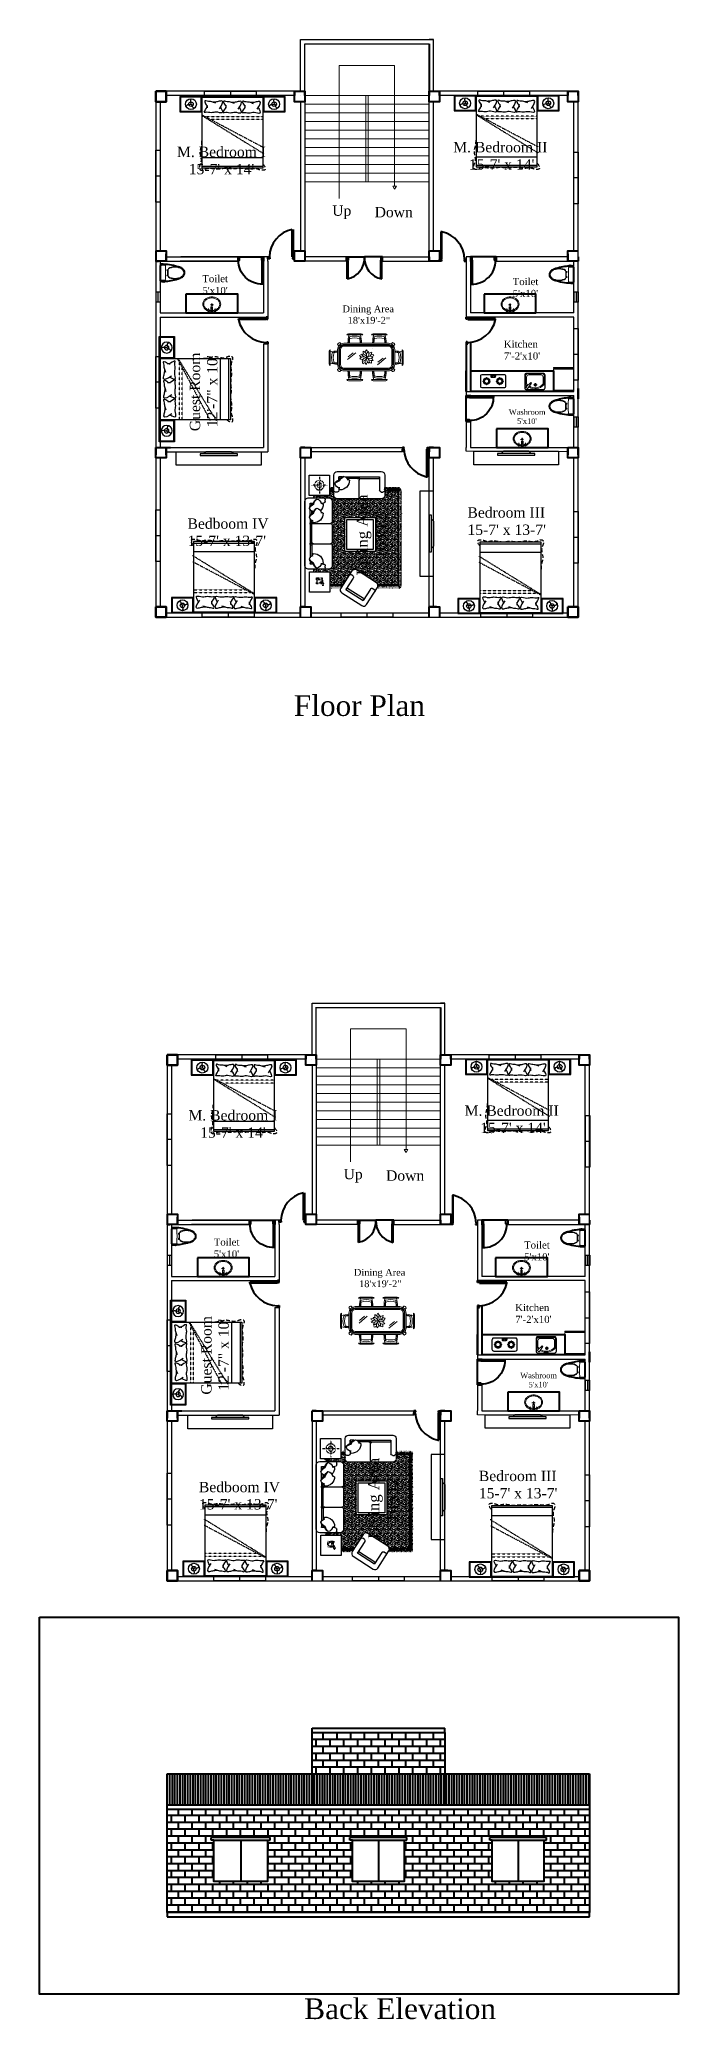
# Model space of a CAD drawing. Header units: inches. Extents: x -79350 to 491628, y -93215 to 155882.
# Drawn here: x 10842 to 11583, y 151289 to 153585 of the extents above; entities that cross this region are included whole.
import ezdxf

# ---------------------------------------------------------------- set-up
doc = ezdxf.new("R2010")
doc.units = ezdxf.units.IN
doc.header["$MEASUREMENT"] = 0
for name, pattern in [('DASHDOT2', [0.5, 0.25, -0.125, 0, -0.125]), ('DASHED2', [0.375, 0.25, -0.125]), ('HIDDEN2', [0.1875, 0.125, -0.0625])]:
    doc.linetypes.add(name, pattern=pattern)
doc.layers.get('0').update_dxf_attribs({"lineweight": 30})
for name, color, linetype, lineweight in [('A-illustr-FURNITURE', 11, 'Continuous', 9), ('Column', 1, 'Continuous', 30), ('Letter', 7, 'Continuous', 20), ('LINE', 7, 'Continuous', 20), ('SANITARY', 42, 'Continuous', 13)]:
    doc.layers.add(name, color=color, linetype=linetype, lineweight=lineweight)
doc.layers.add('Door', color=7, linetype='Continuous', lineweight=40, true_color=0x763422)
doc.layers.add('Window', color=7, linetype='Continuous', lineweight=30, true_color=0x6b99dd)
for name, color, linetype in [('FURHATCH', 57, 'Continuous'), ('FURNITURE', 53, 'Continuous'), ('Stairs', 7, 'Continuous'), ('Wall', 7, 'Continuous')]:
    doc.layers.add(name, color=color, linetype=linetype)
doc.styles.get("Standard").update_dxf_attribs({"font": 'times.ttf', "height": 12})
pattern_1 = [(0, (50683, 163541.5), (0, 8), []), (90, (50683, 163541.5), (-8, 8), [8, -8])]

msp = doc.modelspace()

# ---------------------------------------------------------------- texts
at = {"color": 138, "linetype": 'ByBlock', "lineweight": 40, "true_color": 0x004a5e, "char_height": 24, "attachment_point": 1}
for s, insert in [('Floor Plan', (11137, 152824.5)), ('Back Elevation', (11149, 151313))]:
    msp.add_mtext_dynamic_manual_height_columns(s, width=455, gutter_width=60, heights=[5.23], dxfattribs=dict(at, insert=insert))
at = {"layer": 'Letter', "attachment_point": 1}
for s, width, gutter_width, heights, insert, char_height in [("M. Bedroom II^J    15-7' x 14'", 143.7063, 60, [47.61], (11321.77, 153466.2), 12), ("M. Bedroom I^J   15-7' x 14'", 143.7063, 60, [47.61], (11001.39, 153460.78), 12), ("Toilet^J5'x10'", 97.678, 41.31, [0], (11030.77, 153311.88), 8.2616), ("Toilet^J5'x10'", 97.678, 41.31, [0], (11390.77, 153308.49), 8.2616), ('Dining Area ^J  18\'x19\'-2"', 95.1702, 39.74, [31.53], (11193.35, 153276.64), 7.9471), ("       Kitchen^J       7'-2'x10'", 97.678, 41.31, [0], (11358.66, 153235.97), 8.2616), ("Washroom^J    5'x10'", 93.1404, 31.73, [17.19], (11386.27, 153156.18), 6.3452), (" Bedboom IV^J 15-7' x 13-7'", 143.7063, 60, [47.61], (11009.02, 153029.61), 12), ("Bedroom III^J15-7' x 13-7'", 143.7063, 60, [47.61], (11338.27, 153042.49), 12), ("M. Bedroom I^J   15-7' x 14'", 143.7063, 60, [47.61], (11014.62, 152343.29), 12), ("M. Bedroom II^J    15-7' x 14'", 143.7063, 60, [47.61], (11335, 152348.72), 12), ("Toilet^J5'x10'", 97.678, 41.31, [0], (11044, 152194.39), 8.2616), ("Toilet^J5'x10'", 97.678, 41.31, [0], (11404, 152191), 8.2616), ('Dining Area ^J  18\'x19\'-2"', 95.1702, 39.74, [31.53], (11206.58, 152159.15), 7.9471), ("       Kitchen^J       7'-2'x10'", 97.678, 41.31, [0], (11371.89, 152118.48), 8.2616), ("Washroom^J    5'x10'", 93.1404, 31.73, [17.19], (11399.5, 152038.69), 6.3452), (" Bedboom IV^J 15-7' x 13-7'", 143.7063, 60, [47.61], (11022.25, 151912.12), 12), ("Bedroom III^J15-7' x 13-7'", 143.7063, 60, [47.61], (11351.5, 151925), 12)]:
    msp.add_mtext_dynamic_manual_height_columns(s, width=width, gutter_width=gutter_width, heights=heights, dxfattribs=dict(at, insert=insert, char_height=char_height))
at = {"layer": 'Letter', "attachment_point": 1, "rotation": 90}
for s, width, gutter_width, heights, insert, char_height in [('Guest Room^J 12\'-7" x 10\'', 159.6277, 60, [0], (11016.25, 153130.82), 12), ("Living Area ^J    16'x12'", 153.1953, 63.96, [50.75], (11209.92, 152963.58), 12.7924), ('Guest Room^J 12\'-7" x 10\'', 159.6277, 60, [0], (11029.48, 152013.33), 12), ("Living Area ^J    16'x12'", 153.1953, 63.96, [50.75], (11223.15, 151846.09), 12.7924)]:
    msp.add_mtext_dynamic_manual_height_columns(s, width=width, gutter_width=gutter_width, heights=heights, dxfattribs=dict(at, insert=insert, char_height=char_height))
at = {"layer": 'Stairs', "char_height": 12, "attachment_point": 1}
for s, width, insert in [('Up', 69.7229, (11181.41, 153392.66)), ('Down', 86.0171, (11230.65, 153390.89)), ('Up', 69.7229, (11194.64, 152275.18)), ('Down', 86.0171, (11243.88, 152273.4))]:
    msp.add_mtext_dynamic_manual_height_columns(s, width=width, gutter_width=60, heights=[0], dxfattribs=dict(at, insert=insert))

# ---------------------------------------------------------------- blocks, each defined once
blk = doc.blocks.new('d30')
at = {"layer": 'Door', "ltscale": 0.3}
for p, q in [((37959.6, 7135.1), (37959.6, 7162.6)), ((37960.6, 7135.1), (37960.6, 7162.6)), ((37931.6, 7131.1), (37933.6, 7131.1)), ((37933.6, 7131.1), (37959.6, 7131.1)), ((37959.6, 7131.1), (37961.6, 7131.1))]:
    blk.add_line(p, q, dxfattribs=at)
for points in [[(37931.6, 7131.1), (37931.6, 7136.1), (37932.6, 7136.1), (37932.6, 7135.1), (37933.6, 7135.1), (37933.6, 7131.1)], [(37961.6, 7131.1), (37961.6, 7136.1), (37960.6, 7136.1), (37960.6, 7135.1), (37959.6, 7135.1), (37959.6, 7131.1)]]:
    blk.add_lwpolyline(points, dxfattribs=at)
blk.add_arc((37959.7, 7135.6), 27.1, 88.0728, 180.8948, dxfattribs=at)
blk = doc.blocks.new('A$Cd981bfd4')
at = {"layer": 'Door', "ltscale": 0.3}
for p, q in [((0, 41), (20.6, 41)), ((0, 40), (20.6, 40)), ((20.6, 42), (25.6, 42)), ((20.6, 40), (20.6, 41)), ((25.6, 42), (25.6, 40)), ((25.6, 40), (25.6, 21)), ((0, 2), (21.6, 2)), ((0, 1), (21.6, 1)), ((20.6, 0), (25.6, 0)), ((25.6, 2), (25.6, 21))]:
    blk.add_line(p, q, dxfattribs=at)
for points in [[(25.6, 42), (25.6, 40), (21.6, 40), (21.6, 41), (20.6, 41), (20.6, 42)], [(25.6, 0), (25.6, 2), (21.6, 2), (21.6, 1), (20.6, 1), (20.6, 0)]]:
    blk.add_lwpolyline(points, dxfattribs=at)
for centre, radius, start, end in [((24.3, 45.5), 24.6, 190.6572, 272.9002), ((24.4, -3.9), 24.9, 87.3888, 168.6891)]:
    blk.add_arc(centre, radius, start, end, dxfattribs=at)
blk = doc.blocks.new('A$C8264ac47')
at = {"layer": 'A-illustr-FURNITURE', "color": 18, "true_color": 0x000000}
for p, q in [((503, 1445), (999, 1445)), ((1278, 1445), (1774, 1445)), ((36, 503), (36, 999)), ((810, 979), (549, 762)), ((797, 894), (635, 765)), ((969, 1020), (970, 1020)), ((1752, 817), (1491, 599)), ((1739, 731), (1577, 602)), ((2300, 503), (2300, 999)), ((503, 36), (999, 36)), ((969, 461), (970, 461)), ((1278, 36), (1774, 36))]:
    blk.add_line(p, q, dxfattribs=at)
for points in [[(999, 1445, 0.333667), (951, 1481), (551, 1481, 0.333667), (503, 1445)], [(1774, 1445, 0.333667), (1726, 1481), (1326, 1481, 0.333667), (1278, 1445)], [(36, 999, 0.333667), (0, 951), (0, 551, 0.333667), (36, 503)], [(2300, 999, -0.333667), (2336, 951), (2336, 551, -0.333667), (2300, 503)], [(999, 36, -0.333667), (951, 0), (551, 0, -0.333667), (503, 36)], [(1774, 36, -0.333667), (1726, 0), (1326, 0, -0.333667), (1278, 36)]]:
    blk.add_lwpolyline(points, format="xyb", dxfattribs=at)
for points in [[(469, 1172), (1869, 1172, -0.414214), (2069, 972), (2069, 499, -0.414214), (1869, 299), (469, 299, -0.414214), (269, 499), (269, 972, -0.414214)], [(469, 1132), (1869, 1132, -0.414214), (2029, 972), (2029, 499, -0.414214), (1869, 339), (469, 339, -0.414214), (309, 499), (309, 972, -0.414214)], [(469, 1112), (1869, 1112, -0.414214), (2009, 972), (2009, 499, -0.414214), (1869, 359), (469, 359, -0.414214), (329, 499), (329, 972, -0.414214)], [(469, 1082), (1869, 1082, -0.414214), (1979, 972), (1979, 499, -0.414214), (1869, 389), (469, 389, -0.414214), (359, 499), (359, 972, -0.414214)]]:
    blk.add_lwpolyline(points, format="xyb", close=True, dxfattribs=at)
for centre, radius, start, end in [((753, 862), 543, 72.70335, 107.29665), ((753, 806), 543, 72.70335, 107.29665), ((1528, 862), 543, 72.70335, 107.29665), ((1528, 806), 543, 72.70335, 107.29665), ((618, 753), 543, 162.70335, 197.29665), ((674, 753), 543, 162.70335, 197.29665), ((1058, 603), 145, 122.50863, 156.24757), ((1008, 879), 233, 249.21052, 270.35141), ((991, 675), 173, 56.1324, 105.6013), ((1109, 930), 188, 208.1301, 238.49315), ((1058, 631), 147, 52.04468, 133.24727), ((1047, 870), 159, 235.77608, 309.51587), ((1167, 575), 173, 128.1324, 177.6013), ((962, 767), 188, 280.1301, 310.49315), ((1231, 920), 233, 177.21051, 198.35141), ((983, 787), 145, 50.50863, 84.24757), ((1234, 881), 159, 163.77608, 237.51587), ((1010, 797), 147, 340.04468, 61.24727), ((1230, 625), 147, 124.04468, 205.24727), ((1000, 688), 159, 307.77608, 21.51587), ((1311, 840), 188, 136.1301, 166.49315), ((1153, 894), 147, 268.04468, 349.24727), ((1302, 707), 159, 91.77608, 165.51587), ((1158, 588), 159, 19.77608, 93.51587), ((1289, 787), 147, 196.04468, 277.24727), ((1317, 712), 173, 200.1324, 249.6013), ((1031, 874), 173, 344.1324, 33.6013), ((1339, 722), 233, 105.21052, 126.35141), ((1233, 897), 173, 272.1324, 321.6013), ((1071, 576), 188, 352.1301, 22.49315), ((1136, 916), 145, 338.50863, 12.24757), ((1287, 621), 188, 64.1301, 94.49315), ((1305, 811), 145, 266.50863, 300.24757), ((1183, 557), 233, 33.21051, 54.35141), ((1662, 753), 543, 342.70335, 17.29665), ((1717, 753), 543, 342.70335, 17.29665), ((753, 674), 543, 252.70335, 287.29665), ((753, 618), 543, 252.70335, 287.29665), ((1257, 617), 145, 194.50863, 228.24757), ((979, 655), 233, 321.21051, 342.35141), ((1528, 674), 543, 252.70335, 287.29665), ((1528, 618), 543, 252.70335, 287.29665)]:
    blk.add_arc(centre, radius, start, end, dxfattribs=at)
for centre, major_axis, start_param, end_param in [((753, 1081), (0, -632), 4.099527, 4.56758), ((753, 1081), (0, -632), 7.99879, 8.466844), ((1528, 1081), (0, -632), 4.099527, 4.56758), ((1528, 1081), (0, -632), 7.99879, 8.466844), ((399, 753), (632, 0), 8.062748, 8.466844), ((399, 753), (632, 0), 4.099527, 4.503623)]:
    blk.add_ellipse(centre, major_axis=major_axis, ratio=0.345133, start_param=start_param, end_param=end_param, dxfattribs=at)
at = {"layer": 'A-illustr-FURNITURE', "color": 18, "true_color": 0x000000, "extrusion": (0, 0, -1)}
for centre, major_axis, start_param, end_param in [((1937, 753), (632, 0), 4.923784, 5.325251), ((753, 399), (0, 632), 4.099527, 4.553045), ((753, 399), (0, 632), 1.730141, 2.183659), ((1528, 399), (0, 632), 4.099527, 4.553045), ((1528, 399), (0, 632), 1.730141, 2.183659), ((1937, 753), (632, 0), 0.957934, 1.359402)]:
    blk.add_ellipse(centre, major_axis=major_axis, ratio=0.345133, start_param=start_param, end_param=end_param, dxfattribs=at)
at = {"layer": 'A-illustr-FURNITURE', "color": 18, "true_color": 0x000000}
for points, knots in [([(592, 1381), (589, 1365), (586, 1349), (580, 1306), (576, 1280), (571, 1226), (569, 1199), (568, 1172)], [4.2084563, 4.2084563, 4.2084563, 4.2084563, 4.2962292, 4.2962292, 4.433179, 4.433179, 4.5651263, 4.5651263, 4.5651263, 4.5651263]), ([(594, 1325), (590, 1302), (587, 1277), (582, 1226), (580, 1199), (579, 1172)], [4.3081151, 4.3081151, 4.3081151, 4.3081151, 4.433179, 4.433179, 4.5651263, 4.5651263, 4.5651263, 4.5651263]), ([(925, 1172), (924, 1197), (922, 1222), (917, 1273), (914, 1300), (910, 1326)], [8.0012444, 8.0012444, 8.0012444, 8.0012444, 8.1227425, 8.1227425, 8.2598231, 8.2598231, 8.2598231, 8.2598231]), ([(939, 1172), (938, 1197), (936, 1222), (931, 1275), (927, 1303), (921, 1347), (918, 1364), (915, 1381)], [8.0012444, 8.0012444, 8.0012444, 8.0012444, 8.1227425, 8.1227425, 8.2664644, 8.2664644, 8.3579144, 8.3579144, 8.3579144, 8.3579144]), ([(1367, 1381), (1364, 1365), (1361, 1349), (1355, 1306), (1351, 1280), (1346, 1226), (1344, 1199), (1343, 1172)], [4.2084563, 4.2084563, 4.2084563, 4.2084563, 4.2962292, 4.2962292, 4.433179, 4.433179, 4.5651263, 4.5651263, 4.5651263, 4.5651263]), ([(1369, 1325), (1365, 1302), (1362, 1277), (1357, 1226), (1355, 1199), (1354, 1172)], [4.3081151, 4.3081151, 4.3081151, 4.3081151, 4.433179, 4.433179, 4.5651263, 4.5651263, 4.5651263, 4.5651263]), ([(1700, 1172), (1699, 1197), (1697, 1222), (1692, 1273), (1689, 1300), (1685, 1326)], [8.0012444, 8.0012444, 8.0012444, 8.0012444, 8.1227425, 8.1227425, 8.2598231, 8.2598231, 8.2598231, 8.2598231]), ([(1714, 1172), (1713, 1197), (1711, 1222), (1706, 1275), (1703, 1303), (1696, 1347), (1693, 1364), (1690, 1381)], [8.0012444, 8.0012444, 8.0012444, 8.0012444, 8.1227425, 8.1227425, 8.2664644, 8.2664644, 8.3579144, 8.3579144, 8.3579144, 8.3579144]), ([(269, 936), (257, 935), (246, 935), (206, 931), (178, 927), (133, 921), (116, 918), (100, 915)], [8.0663515, 8.0663515, 8.0663515, 8.0663515, 8.1227425, 8.1227425, 8.2664644, 8.2664644, 8.3579144, 8.3579144, 8.3579144, 8.3579144]), ([(269, 922), (257, 921), (246, 921), (207, 917), (180, 914), (154, 910)], [8.0663515, 8.0663515, 8.0663515, 8.0663515, 8.1227425, 8.1227425, 8.2598231, 8.2598231, 8.2598231, 8.2598231]), ([(296, 1074), (295, 1083), (293, 1099), (288, 1122), (258, 1120), (281, 1171), (304, 1186), (349, 1200), (350, 1177), (355, 1159), (376, 1161), (390, 1159), (395, 1158)], [25.854151, 25.854151, 25.854151, 25.854151, 52.771329, 71.894905, 86.117928, 121.954734, 172.04851, 202.476174, 216.691855, 230.01003, 254.635643, 269.112988, 269.112988, 269.112988, 269.112988]), ([(2041, 1075), (2042, 1084), (2044, 1099), (2049, 1122), (2079, 1120), (2056, 1171), (2033, 1186), (1988, 1200), (1987, 1177), (1982, 1159), (1961, 1161), (1948, 1159), (1943, 1158)], [26.596612, 26.596612, 26.596612, 26.596612, 52.771329, 71.894905, 86.117928, 121.954734, 172.04851, 202.476174, 216.691855, 230.01003, 254.635643, 268.767944, 268.767944, 268.767944, 268.767944]), ([(2069, 936), (2080, 935), (2091, 934), (2130, 931), (2158, 927), (2203, 921), (2219, 918), (2236, 915)], [8.0690291, 8.0690291, 8.0690291, 8.0690291, 8.1227425, 8.1227425, 8.2664644, 8.2664644, 8.3579144, 8.3579144, 8.3579144, 8.3579144]), ([(2069, 922), (2080, 921), (2091, 920), (2129, 917), (2156, 914), (2182, 910)], [8.0690291, 8.0690291, 8.0690291, 8.0690291, 8.1227425, 8.1227425, 8.2598231, 8.2598231, 8.2598231, 8.2598231]), ([(100, 592), (116, 589), (132, 586), (174, 579), (201, 576), (242, 572), (255, 571), (269, 570)], [4.2084563, 4.2084563, 4.2084563, 4.2084563, 4.2962292, 4.2962292, 4.433179, 4.433179, 4.5000191, 4.5000191, 4.5000191, 4.5000191]), ([(155, 594), (179, 590), (203, 587), (242, 583), (255, 582), (269, 581)], [4.3081151, 4.3081151, 4.3081151, 4.3081151, 4.433179, 4.433179, 4.5000191, 4.5000191, 4.5000191, 4.5000191]), ([(296, 398), (295, 390), (293, 375), (288, 353), (258, 355), (281, 304), (304, 289), (349, 275), (350, 297), (355, 316), (374, 314), (386, 315), (389, 316)], [28.55667, 28.55667, 28.55667, 28.55667, 52.771329, 71.894905, 86.117928, 121.954734, 172.04851, 202.476174, 216.691855, 230.01003, 254.635643, 263.792895, 263.792895, 263.792895, 263.792895]), ([(592, 100), (589, 116), (586, 132), (580, 174), (576, 201), (571, 252), (569, 275), (568, 299)], [4.2084563, 4.2084563, 4.2084563, 4.2084563, 4.2962292, 4.2962292, 4.433179, 4.433179, 4.5503345, 4.5503345, 4.5503345, 4.5503345]), ([(594, 155), (590, 179), (587, 203), (582, 252), (581, 275), (579, 299)], [4.3081151, 4.3081151, 4.3081151, 4.3081151, 4.433179, 4.433179, 4.5503345, 4.5503345, 4.5503345, 4.5503345]), ([(924, 299), (923, 277), (922, 256), (917, 207), (914, 180), (910, 154)], [8.0160361, 8.0160361, 8.0160361, 8.0160361, 8.1227425, 8.1227425, 8.2598231, 8.2598231, 8.2598231, 8.2598231]), ([(938, 299), (937, 277), (936, 256), (931, 206), (927, 178), (921, 133), (918, 116), (915, 100)], [8.0160361, 8.0160361, 8.0160361, 8.0160361, 8.1227425, 8.1227425, 8.2664644, 8.2664644, 8.3579144, 8.3579144, 8.3579144, 8.3579144]), ([(1367, 100), (1364, 116), (1361, 132), (1355, 174), (1351, 201), (1346, 252), (1344, 275), (1343, 299)], [4.2084563, 4.2084563, 4.2084563, 4.2084563, 4.2962292, 4.2962292, 4.433179, 4.433179, 4.5503345, 4.5503345, 4.5503345, 4.5503345]), ([(1369, 155), (1365, 179), (1362, 203), (1357, 252), (1356, 275), (1354, 299)], [4.3081151, 4.3081151, 4.3081151, 4.3081151, 4.433179, 4.433179, 4.5503345, 4.5503345, 4.5503345, 4.5503345]), ([(1700, 299), (1698, 277), (1697, 256), (1692, 207), (1689, 180), (1685, 154)], [8.0160361, 8.0160361, 8.0160361, 8.0160361, 8.1227425, 8.1227425, 8.2598231, 8.2598231, 8.2598231, 8.2598231]), ([(1714, 299), (1712, 277), (1711, 256), (1706, 206), (1703, 178), (1696, 133), (1693, 116), (1690, 100)], [8.0160361, 8.0160361, 8.0160361, 8.0160361, 8.1227425, 8.1227425, 8.2664644, 8.2664644, 8.3579144, 8.3579144, 8.3579144, 8.3579144]), ([(2041, 397), (2042, 389), (2044, 375), (2049, 353), (2079, 355), (2056, 304), (2033, 289), (1988, 275), (1987, 297), (1982, 316), (1963, 314), (1951, 315), (1948, 316)], [29.290825, 29.290825, 29.290825, 29.290825, 52.771329, 71.894905, 86.117928, 121.954734, 172.04851, 202.476174, 216.691855, 230.01003, 254.635643, 263.419397, 263.419397, 263.419397, 263.419397]), ([(2181, 594), (2157, 590), (2133, 587), (2095, 583), (2082, 582), (2069, 581)], [4.3081151, 4.3081151, 4.3081151, 4.3081151, 4.433179, 4.433179, 4.4973415, 4.4973415, 4.4973415, 4.4973415]), ([(2236, 592), (2220, 589), (2204, 586), (2162, 579), (2135, 576), (2095, 572), (2082, 571), (2069, 570)], [4.2084563, 4.2084563, 4.2084563, 4.2084563, 4.2962292, 4.2962292, 4.433179, 4.433179, 4.4973415, 4.4973415, 4.4973415, 4.4973415])]:
    blk.add_open_spline(points, degree=3, knots=knots, dxfattribs=at)
blk = doc.blocks.new('yq_bed_01')
at = {"linetype": 'Continuous', "ltscale": 1000}
for p, q in [((2100, 900), (0, 900)), ((0, 900), (0, -900)), ((2100, -900), (2100, 900)), ((0, -900), (2100, -900))]:
    blk.add_line(p, q, dxfattribs=at)
at = {"linetype": 'Continuous'}
for points in [[(0, 1550), (0, 900), (450, 900), (450, 1550)], [(0, -900), (0, -1550), (450, -1550), (450, -900)]]:
    blk.add_lwpolyline(points, close=True, dxfattribs=at)
for centre in [(225, 1225), (225, -1225)]:
    blk.add_circle(centre, 160, dxfattribs=at)
at = {"layer": 'FURHATCH', "linetype": 'Continuous', "ltscale": 1000}
for p, q in [((30, 900), (30, -900)), ((1800, -900), (1800, 900)), ((2050, -900), (2050, 900))]:
    blk.add_line(p, q, dxfattribs=at)
at = {"layer": 'FURHATCH', "linetype": 'DASHED2', "ltscale": 0.5}
for p, q in [((540, -900), (1504, 921)), ((560, -900), (1689, 931)), ((600, 900), (600, -782)), ((680, 900), (680, -625))]:
    blk.add_line(p, q, dxfattribs=at)
at = {"layer": 'FURHATCH', "linetype": 'Continuous'}
for points in [[(20, 1530), (20, 920), (430, 920), (430, 1530)], [(20, -920), (20, -1530), (430, -1530), (430, -920)]]:
    blk.add_lwpolyline(points, close=True, dxfattribs=at)
for points in [[(225, 1227, 0.228099), (158, 1225, -0.317646), (66, 1242)], [(346, 1329, -0.398826), (280, 1270, 0.069197), (273, 1269, 0.240714), (225, 1227, -0.240714)], [(300, 1084, -0.414712), (235, 1160, 0.258086), (225, 1227)], [(346, -1121, -0.398826), (280, -1180, 0.069197), (273, -1181, 0.240714), (225, -1223, -0.240714)], [(225, -1223, 0.228099), (158, -1225, -0.317646), (66, -1208)], [(300, -1366, -0.414712), (235, -1290, 0.258086), (225, -1223)]]:
    blk.add_lwpolyline(points, format="xyb", dxfattribs=at)
for centre in [(225, 1227), (225, -1223)]:
    blk.add_circle(centre, 67.5, dxfattribs=at)
at = {"layer": 'FURHATCH', "linetype": 'Continuous', "ltscale": 1000}
for points, knots in [([(213, 622), (206, 601), (192, 561), (153, 477), (178, 400), (123, 302), (210, 290), (256, 366), (322, 366), (343, 366)], [0, 0, 0, 0, 70.314327, 132.712823, 281.06886, 345.030234, 373.143701, 508.899423, 574.349148, 574.349148, 574.349148, 574.349148]), ([(376, 729), (270, 795), (112, 892), (156, 710), (179, 623), (180, 565), (181, 528)], [0, 0, 0, 0, 257.192142, 380.388355, 440.188761, 557.045341, 557.045341, 557.045341, 557.045341]), ([(313, 750), (392, 793), (546, 876), (461, 661), (480, 562), (498, 484), (476, 402), (475, 340), (499, 246), (355, 365), (285, 372), (256, 374)], [0, 0, 0, 0, 197.98522, 383.798459, 461.536852, 537.063609, 629.138715, 719.341985, 744.183766, 895.041347, 1000.692483, 1000.692483, 1000.692483, 1000.692483]), ([(210, 63), (203, 42), (189, 2), (150, -82), (175, -159), (120, -257), (207, -269), (253, -193), (319, -193), (340, -193)], [0, 0, 0, 0, 70.314327, 132.712823, 281.06886, 345.030234, 373.143701, 508.899423, 574.349148, 574.349148, 574.349148, 574.349148]), ([(373, 170), (267, 236), (109, 333), (153, 151), (176, 64), (177, 6), (178, -31)], [0, 0, 0, 0, 257.192142, 380.388355, 440.188761, 557.045341, 557.045341, 557.045341, 557.045341]), ([(309, 191), (389, 234), (543, 317), (458, 102), (477, 3), (495, -75), (472, -157), (472, -219), (496, -313), (352, -194), (282, -187), (253, -185)], [0, 0, 0, 0, 197.98522, 383.798459, 461.536852, 537.063609, 629.138715, 719.341985, 744.183766, 895.041347, 1000.692483, 1000.692483, 1000.692483, 1000.692483]), ([(200, -493), (193, -514), (179, -553), (140, -637), (165, -714), (110, -812), (197, -824), (243, -749), (309, -749), (330, -749)], [0, 0, 0, 0, 70.314327, 132.712823, 281.06886, 345.030234, 373.143701, 508.899423, 574.349148, 574.349148, 574.349148, 574.349148]), ([(363, -385), (257, -319), (99, -222), (143, -405), (166, -492), (167, -549), (168, -587)], [0, 0, 0, 0, 257.192142, 380.388355, 440.188761, 557.045341, 557.045341, 557.045341, 557.045341]), ([(300, -364), (379, -321), (533, -238), (448, -453), (467, -553), (485, -631), (463, -712), (462, -774), (486, -868), (342, -750), (272, -743), (243, -740)], [0, 0, 0, 0, 197.98522, 383.798459, 461.536852, 537.063609, 629.138715, 719.341985, 744.183766, 895.041347, 1000.692483, 1000.692483, 1000.692483, 1000.692483])]:
    blk.add_open_spline(points, degree=3, knots=knots, dxfattribs=at)
at = {"layer": 'FURHATCH', "linetype": 'DASHED2', "ltscale": 451.947922}
blk.add_open_spline([(1992, 900), (2071, 970), (2189, 999), (2167, 789), (2108, 682), (2173, 491), (2091, 272), (2150, 28), (2100, -200), (2173, -484), (2083, -701), (2209, -948), (2066, -979), (1864, -867), (1699, -991), (1474, -909), (1368, -903), (1308, -900)], degree=3, knots=[0, 0, 0, 0, 140.356688, 240.855445, 374.272085, 514.628774, 800.960617, 1037.309606, 1234.977718, 1501.883052, 1872.056655, 1990.732643, 2052.345442, 2125.407537, 2467.000811, 2608.004871, 2786.638856, 2786.638856, 2786.638856, 2786.638856], dxfattribs=at)
blk = doc.blocks.new('yq_tvcab_01')
blk.add_lwpolyline([(0, -1250), (0, 1250), (400, 1250), (400, -1250)], close=True)
at = {"layer": 'FURHATCH'}
blk.add_line((67, 550), (67, -550), dxfattribs=at)
blk.add_lwpolyline([(0, -370), (67, -438), (67, -550), (112, -550), (112, 550), (67, 550), (67, 438), (0, 370)], close=True, dxfattribs=at)
blk = doc.blocks.new('yq_sink_01')
for p, q in [((183, 24), (20, 24)), ((20, 24), (20, -24)), ((183, 24), (183, -24)), ((183, -24), (20, -24))]:
    blk.add_line(p, q)
at = {"linetype": 'DASHDOT2'}
for p, q in [((131, 97), (26, 97)), ((69, 24), (69, 158)), ((236, 48), (236, -48)), ((278, 0), (26, 0)), ((131, -97), (26, -97)), ((69, -24), (69, -158))]:
    blk.add_line(p, q, dxfattribs=at)
for centre, radius in [((69, 95), 33.5), ((69, 95), 23.9), ((236, 1), 23.9), ((69, -95), 33.5), ((69, -95), 23.9)]:
    blk.add_circle(centre, radius)
for centre, radius, start, end in [((366, 1), 326, 167.86118, 192.49263), ((312, 19), 269, 140.95411, 156.02098), ((366, 1), 296, 168.09162, 192.40027), ((312, 19), 239, 140.95411, 155.66772), ((277, 47), 224, 117.05223, 140.95411), ((277, 47), 195, 117.05223, 140.95411), ((255, 91), 176, 62.94777, 117.05223), ((255, 91), 146, 62.94777, 117.05223), ((233, 47), 195, 39.04589, 62.94777), ((233, 47), 224, 39.04589, 62.94777), ((199, 19), 239, 18.57097, 39.04589), ((199, 19), 269, 18.57097, 39.04589), ((145, 1), 296, 0, 18.57097), ((145, 1), 296, 341.42903, 360), ((145, 1), 326, 360, 18.57097), ((145, 1), 326, 341.42903, 360), ((312, -17), 269, 204.55072, 219.04589), ((312, -17), 239, 204.73595, 219.04589), ((277, -45), 224, 219.04589, 242.94777), ((277, -45), 195, 219.04589, 242.94777), ((255, -88), 176, 242.94777, 297.05223), ((255, -88), 146, 242.94777, 297.05223), ((233, -45), 195, 297.05223, 320.95411), ((233, -45), 224, 297.05223, 320.95411), ((199, -17), 239, 320.95411, 341.42903), ((199, -17), 269, 320.95411, 341.42903)]:
    blk.add_arc(centre, radius, start, end)
blk = doc.blocks.new('yq_matong_01')
for p, q in [((0, 201), (0, -201)), ((20, 221), (139, 221)), ((216, 91), (238, 91)), ((216, 61), (238, 61)), ((223, 61), (223, -61)), ((238, 104), (238, -104)), ((252, 138), (252, 114)), ((20, -221), (139, -221)), ((97, -221), (97, -226)), ((97, -226), (132, -226)), ((132, -221), (132, -226)), ((216, -61), (238, -61)), ((216, -91), (238, -91)), ((252, -114), (252, -138))]:
    blk.add_line(p, q)
for centre, radius, start, end in [((55, 202), 54.8, 117.32201, 181.89921), ((20, 201), 20, 90, 180), ((64, -1165), 1417, 71.40679, 91.38565), ((139, 201), 20, 2.30634, 90), ((217, 161), 83.2, 95.49628, 139.93242), ((-4840, 0), 5003, 357.69366, 2.30634), ((216, 76), 15, 90, 270), ((357, -47), 193, 123.27785, 128.13838), ((407, -123), 283, 105.20877, 123.27785), ((407, -123), 303, 105.20877, 120.56985), ((439, -242), 427, 74.79123, 105.20877), ((439, -242), 407, 74.79123, 105.20877), ((471, -123), 283, 56.72215, 74.79123), ((471, -123), 303, 56.72215, 74.79123), ((521, -47), 193, 32.25649, 56.72215), ((521, -47), 213, 32.25649, 56.72215), ((596, 0), 104, 360, 32.25649), ((596, 0), 124, 360, 32.25649), ((51, -204), 51.4, 175.68696, 245.09182), ((20, -201), 20, 180, 270), ((64, 1165), 1417, 268.61435, 271.20362), ((157, -247), 63.1, 159.68336, 188.49388), ((114, -226), 37, 237.52867, 304.27722), ((72, -247), 63.1, 352.09441, 20.31664), ((64, 1165), 1417, 272.89667, 288.59321), ((139, -201), 20, 270, 357.69366), ((217, -161), 83.2, 220.06758, 264.50372), ((216, -76), 15, 90, 270), ((357, 47), 193, 231.86162, 236.72215), ((407, 123), 283, 236.72215, 254.79123), ((407, 123), 303, 239.43015, 254.79123), ((439, 242), 427, 254.79123, 285.20877), ((439, 242), 407, 254.79123, 285.20877), ((471, 123), 283, 285.20877, 303.27785), ((471, 123), 303, 285.20877, 303.27785), ((521, 47), 193, 303.27785, 327.74351), ((521, 47), 213, 303.27785, 327.74351), ((596, 0), 104, 327.74351, 360), ((596, 0), 124, 327.74351, 360)]:
    blk.add_arc(centre, radius, start, end)
blk = doc.blocks.new('yq_sofa_01')
at = {"layer": 'FURHATCH', "linetype": 'HIDDEN2'}
h = blk.add_hatch(dxfattribs=at)
h.set_pattern_fill('GEOL1,_O', color=256, scale=150, angle=45)
h.set_pattern_definition([(45, (-2935.14, 78.03), (4e-14, 212.132), [37.5, -112.5]), (45, (-2940.44, 200), (4e-14, 212.132), [37.5, -112.5]), (135, (-2961.66, 125.76), (-212.132, 7e-14), [37.5, -112.5]), (135, (-2956.35, 205.3), (-212.132, 7e-14), [37.5, -112.5]), (90, (-2988.17, 173.49), (-106.066, 106.066), [37.5, -174.632]), (180, (-2876.8, 136.36), (-106.066, -106.066), [37.5, -174.632]), (71.565, (-2940.444, 136.365), (106.066, 106.066), [37.5, -297.9102]), (71.565, (-2945.75, 237.13), (106.066, 106.066), [37.5, -297.9102]), (108.435, (-2860.895, 152.274), (-106.066, 106.066), [37.5, -297.9102]), (108.435, (-2956.354, 152.274), (-106.066, 106.066), [37.5, -297.9102]), (108.435, (-2892.714, 162.88), (-106.066, 106.066), [37.5, -297.9102]), (161.565, (-2993.48, 136.365), (-106.066, 106.066), [37.5, -297.9102]), (198.435, (-2929.84, 115.15), (-106.066, -106.066), [37.5, -297.9102])])
edge = h.paths.add_edge_path()
edge.add_line((2738, 1513), (2151, 1513))
edge.add_arc((2053, 1533), 100, 302.64883, 348.51097, ccw=False)
edge.add_line((2107, 1449), (1518, 1071))
edge.add_arc((1464, 1155), 100, 212.64883, 302.64883, ccw=False)
edge.add_line((1380, 1101), (1116, 1513))
edge.add_line((1116, 1513), (736, 1513))
edge.add_line((736, 1513), (736, 1125))
edge.add_line((736, 1125), (356, 1125))
edge.add_line((356, 1125), (356, 1050))
edge.add_line((356, 1050), (700, 1050))
edge.add_arc((700, 950), 100, 0, 90, ccw=False)
edge.add_line((800, 950), (800, 350))
edge.add_arc((750, 350), 50, 270, 360, ccw=False)
edge.add_arc((750, 250), 50, 0, 90, ccw=False)
edge.add_line((800, 250), (800, -250))
edge.add_arc((750, -250), 50, -90, 0, ccw=False)
edge.add_arc((750, -350), 50, 0, 90, ccw=False)
edge.add_line((800, -350), (800, -950))
edge.add_arc((700, -950), 100, -90, 0, ccw=False)
edge.add_line((700, -1050), (356, -1050))
edge.add_line((356, -1050), (356, -1125))
edge.add_line((356, -1125), (725, -1125))
edge.add_line((725, -1125), (725, -1257))
edge.add_line((725, -1257), (850, -1257))
edge.add_line((850, -1257), (850, -1125))
edge.add_arc((950, -1125), 100, 90, 180, ccw=False)
edge.add_line((950, -1025), (1550, -1025))
edge.add_arc((1550, -1075), 50, 0, 90, ccw=False)
edge.add_line((1600, -1075), (1600, -1077))
edge.add_arc((1651, -1076), 50.8, 90.92597, 180.92597, ccw=False)
edge.add_line((1650, -1025), (2250, -1025))
edge.add_arc((2250, -1125), 100, 0, 90, ccw=False)
edge.add_line((2350, -1125), (2350, -1257))
edge.add_line((2350, -1257), (2738, -1257))
edge.add_line((2738, -1257), (2738, 1513))
h.paths.add_polyline_path([(2075, 525), (2075, -475), (1175, -475), (1175, 525)], flags=16)
for points in [[(1056, 1607, -0.414214), (1086, 1745), (1676, 2122, -0.414214), (1814, 2092), (2138, 1587, -0.414214), (2107, 1449), (1518, 1071, -0.414214), (1380, 1101)], [(800, 350), (800, 950, 0.414214), (700, 1050), (100, 1050, 0.414214), (0, 950), (0, -950, 0.414214), (100, -1050), (700, -1050, 0.414214), (800, -950), (800, -350, 0.414214), (750, -300, 0.414214), (800, -250), (800, 250, 0.414214), (750, 300, 0.414214)], [(1650, -1025, 0.404778), (1600, -1075, 0.414214), (1550, -1025), (950, -1025, 0.414214), (850, -1125), (850, -1725, 0.414214), (950, -1825), (2250, -1825, 0.414214), (2350, -1725), (2350, -1125, 0.414214), (2250, -1025)]]:
    blk.add_lwpolyline(points, format="xyb", close=True)
for points in [[(736, 1125), (736, 1725), (136, 1725), (136, 1125)], [(1175, 525), (1175, -475), (2075, -475), (2075, 525)], [(125, -1125), (125, -1725), (725, -1725), (725, -1125)]]:
    blk.add_lwpolyline(points, close=True)
at = {"layer": 'FURHATCH', "ltscale": 1000}
for p, q in [((1209, 1645), (1715, 1969)), ((1725, 1916), (1253, 1614)), ((1930, 1632), (1715, 1969)), ((1425, 1309), (1209, 1645)), ((1410, 1240), (1368, 1213)), ((1999, 1617), (2042, 1644)), ((248, 900), (150, 900)), ((150, 795), (150, 900)), ((150, -442), (150, 712)), ((200, 862), (200, 880)), ((200, 320), (200, 661)), ((550, 900), (473, 900)), ((600, 1000), (600, 950)), ((170, 300), (180, 300)), ((200, 280), (200, -280)), ((250, 300), (750, 300)), ((150, -525), (150, -712)), ((170, -300), (180, -300)), ((200, -320), (200, -392)), ((250, -300), (750, -300)), ((150, -795), (150, -900)), ((150, -900), (248, -900)), ((200, -592), (200, -661)), ((200, -862), (200, -880)), ((473, -900), (550, -900)), ((600, -950), (600, -1000)), ((1600, -1075), (1600, -1575)), ((950, -1225), (900, -1225)), ((1000, -1352), (1000, -1275)), ((1000, -1577), (1000, -1675)), ((1105, -1675), (1000, -1675)), ((1038, -1625), (1020, -1625)), ((1188, -1675), (2200, -1675)), ((1580, -1625), (1239, -1625)), ((1600, -1655), (1600, -1645)), ((1620, -1625), (2180, -1625)), ((2200, -1675), (2200, -1275)), ((2250, -1225), (2300, -1225))]:
    blk.add_line(p, q, dxfattribs=at)
at = {"layer": 'FURHATCH', "linetype": 'HIDDEN2'}
for p, q in [((520, 1476), (339, 1476)), ((339, 1476), (339, 1298)), ((339, 1298), (520, 1298)), ((445, 1448), (363, 1448)), ((363, 1448), (363, 1352)), ((363, 1352), (445, 1352)), ((383, 1328), (383, 1318)), ((428, 1328), (383, 1328)), ((383, 1318), (428, 1318)), ((428, 1318), (428, 1328)), ((445, 1352), (445, 1448)), ((478, 1332), (478, 1442)), ((496, 1464), (504, 1489)), ((500, 1493), (513, 1497)), ((500, 1332), (500, 1442)), ((504, 1502), (518, 1506)), ((509, 1511), (522, 1515)), ((513, 1519), (526, 1524)), ((520, 1298), (520, 1476)), ((522, 1436), (535, 1440)), ((525, 1530), (538, 1534)), ((526, 1445), (540, 1449)), ((531, 1453), (544, 1458)), ((535, 1524), (548, 1528)), ((535, 1462), (548, 1467)), ((540, 1515), (553, 1519)), ((540, 1471), (553, 1475)), ((544, 1506), (557, 1511)), ((544, 1497), (557, 1502)), ((544, 1489), (557, 1493)), ((544, 1480), (557, 1484)), ((745, 1528), (742, 1623)), ((777, 1528), (790, 1623)), ((819, 1528), (809, 1623)), ((837, 1528), (837, 1623)), ((859, 1528), (859, 1623)), ((905, 1528), (894, 1623)), ((929, 1528), (926, 1623)), ((967, 1528), (956, 1623)), ((992, 1528), (988, 1623)), ((1011, 1528), (1008, 1623)), ((1044, 1528), (1054, 1610)), ((1085, 1528), (1081, 1568)), ((2159, 1528), (2162, 1623)), ((2165, 1528), (2168, 1623)), ((2189, 1528), (2201, 1623)), ((2235, 1528), (2235, 1623)), ((2257, 1528), (2257, 1623)), ((2275, 1528), (2286, 1623)), ((2317, 1528), (2304, 1623)), ((2349, 1528), (2352, 1623)), ((2369, 1528), (2372, 1623)), ((2393, 1528), (2405, 1623)), ((2439, 1528), (2439, 1623)), ((2472, 1528), (2472, 1623)), ((2490, 1528), (2500, 1623)), ((2531, 1528), (2519, 1623)), ((2563, 1528), (2567, 1623)), ((2583, 1528), (2586, 1623)), ((2607, 1528), (2619, 1623)), ((2653, 1528), (2653, 1623)), ((2679, 1528), (2671, 1623)), ((2706, 1528), (2706, 1623)), ((2735, 1528), (2735, 1623)), ((2753, 1528), (2764, 1623)), ((2753, 1528), (2795, 1612)), ((2753, 1528), (2830, 1582)), ((2753, 1522), (2845, 1546)), ((2753, 1513), (2848, 1510)), ((2753, 1486), (2848, 1499)), ((2753, 1465), (2848, 1461)), ((2753, 1445), (2848, 1442)), ((2753, 1421), (2848, 1409)), ((2753, 1393), (2848, 1393)), ((2753, 1384), (2848, 1372)), ((2753, 1347), (2848, 1359)), ((2753, 1325), (2848, 1322)), ((2753, 1305), (2848, 1302)), ((2753, 1281), (2848, 1269)), ((2753, 1240), (2848, 1251)), ((2753, 1221), (2848, 1221)), ((2753, 1176), (2848, 1187)), ((341, 1108), (247, 1118)), ((341, 1099), (247, 1087)), ((341, 1058), (247, 1068)), ((2753, 1151), (2848, 1155)), ((2753, 1132), (2848, 1135)), ((2753, 1099), (2848, 1087)), ((2753, 1058), (2848, 1068)), ((2753, 1040), (2848, 1040)), ((2753, 1011), (2848, 1011)), ((2753, 984), (2848, 976)), ((2753, 958), (2848, 958)), ((2753, 931), (2848, 942)), ((2753, 906), (2848, 910)), ((2753, 887), (2848, 890)), ((2753, 865), (2848, 852)), ((2753, 818), (2848, 818)), ((2753, 791), (2848, 802)), ((2753, 767), (2848, 770)), ((2753, 747), (2848, 750)), ((2753, 725), (2848, 713)), ((2753, 695), (2848, 695)), ((2753, 679), (2848, 679)), ((2753, 652), (2848, 663)), ((2753, 627), (2848, 630)), ((2753, 608), (2848, 611)), ((2753, 586), (2848, 573)), ((2753, 555), (2848, 555)), ((2753, 532), (2848, 529)), ((2753, 508), (2848, 496)), ((2753, 480), (2848, 480)), ((2753, 434), (2848, 446)), ((2753, 412), (2848, 409)), ((2753, 392), (2848, 389)), ((2753, 368), (2848, 356)), ((2753, 341), (2848, 341)), ((2753, 314), (2848, 323)), ((2753, 287), (2848, 287)), ((2753, 259), (2848, 259)), ((2753, 241), (2848, 230)), ((2753, 199), (2848, 212)), ((2753, 167), (2848, 164)), ((2753, 147), (2848, 144)), ((2753, 123), (2848, 111)), ((2753, 77), (2848, 77)), ((2753, 57), (2848, 69)), ((2753, 35), (2848, 32)), ((2753, 15), (2848, 12)), ((2753, -9), (2848, -21)), ((2753, -36), (2848, -36)), ((2753, -83), (2848, -70)), ((2753, -105), (2848, -108)), ((2753, -125), (2848, -128)), ((2753, -149), (2848, -160)), ((2753, -176), (2848, -176)), ((2753, -202), (2848, -194)), ((2753, -229), (2848, -229)), ((2753, -258), (2848, -258)), ((2753, -276), (2848, -287)), ((2753, -318), (2848, -305)), ((2753, -350), (2848, -353)), ((2753, -369), (2848, -373)), ((2753, -394), (2848, -405)), ((2753, -439), (2848, -439)), ((2753, -469), (2848, -457)), ((2753, -491), (2848, -494)), ((2753, -511), (2848, -514)), ((2753, -535), (2848, -547)), ((2753, -562), (2848, -562)), ((341, -1069), (247, -1066)), ((341, -1091), (247, -1104)), ((2753, -609), (2848, -597)), ((2753, -631), (2848, -634)), ((2753, -651), (2848, -654)), ((2753, -675), (2848, -687)), ((2753, -702), (2848, -702)), ((2753, -729), (2848, -720)), ((2753, -756), (2848, -756)), ((2753, -784), (2848, -784)), ((2753, -802), (2848, -813)), ((2753, -844), (2848, -831)), ((2753, -876), (2848, -879)), ((2753, -896), (2848, -899)), ((2753, -920), (2848, -932)), ((2753, -966), (2848, -966)), ((2753, -1025), (2848, -1014)), ((2753, -1050), (2848, -1046)), ((2753, -1069), (2848, -1066)), ((2753, -1091), (2848, -1104)), ((2753, -1138), (2848, -1138)), ((2753, -1165), (2848, -1154)), ((670, -1425), (180, -1425)), ((425, -1670), (425, -1180)), ((734, -1272), (731, -1367)), ((745, -1272), (742, -1367)), ((777, -1272), (790, -1367)), ((819, -1272), (809, -1367)), ((837, -1272), (837, -1367)), ((2349, -1272), (2352, -1367)), ((2369, -1272), (2372, -1367)), ((2393, -1272), (2405, -1367)), ((2439, -1272), (2439, -1367)), ((2472, -1272), (2472, -1367)), ((2490, -1272), (2500, -1367)), ((2531, -1272), (2519, -1367)), ((2563, -1272), (2567, -1367)), ((2583, -1272), (2586, -1367)), ((2607, -1272), (2619, -1367)), ((2653, -1272), (2653, -1367)), ((2679, -1272), (2671, -1367)), ((2706, -1272), (2706, -1367)), ((2735, -1272), (2735, -1367)), ((2753, -1189), (2848, -1186)), ((2753, -1209), (2848, -1206)), ((2753, -1231), (2848, -1243)), ((2753, -1258), (2848, -1255)), ((2753, -1267), (2845, -1290)), ((2753, -1272), (2830, -1326)), ((2753, -1272), (2795, -1356)), ((2753, -1272), (2764, -1367))]:
    blk.add_line(p, q, dxfattribs=at)
at = {"layer": 'FURHATCH', "ltscale": 1000}
for points in [[(1106, 1528), (736, 1528)], [(1116, 1513), (736, 1513)], [(2350, -1257), (2738, -1257), (2738, 1513), (2151, 1513)], [(2350, -1272), (2753, -1272), (2753, 1528), (2153, 1528)], [(341, 1125), (341, 1050)], [(356, 1125), (356, 1050)], [(341, -1050), (341, -1125)], [(356, -1050), (356, -1125)], [(725, -1257), (850, -1257)], [(725, -1272), (850, -1272)]]:
    blk.add_lwpolyline(points, dxfattribs=at)
blk.add_lwpolyline([(1235, 465), (1235, -415), (2015, -415), (2015, 465)], close=True, dxfattribs=at)
at = {"layer": 'FURHATCH', "linetype": 'HIDDEN2'}
for radius in [140, 70]:
    blk.add_circle((425, -1425), radius, dxfattribs=at)
at = {"layer": 'FURHATCH', "ltscale": 1000}
for centre, radius, start, end in [((1709, 1941), 20, 32.64883, 122.64883), ((1714, 1933), 20, 302.64883, 32.64883), ((1237, 1639), 20, 122.64883, 212.64883), ((1242, 1631), 20, 212.64883, 302.64883), ((1305, 1588), 50, 122.64883, 212.64883), ((1341, 1255), 50, 212.64883, 302.64883), ((1383, 1282), 50, 302.64883, 32.64883), ((1972, 1659), 50, 212.64883, 302.64883), ((2015, 1686), 50, 302.64883, 32.64883), ((307, 730), 170, 107.27136, 175.46682), ((345, 667), 221, 111.56825, 159.74062), ((264, 775), 130, 194.10639, 262.23198), ((170, 880), 20, 90, 180), ((180, 880), 20, 0, 90), ((368, 702), 162, 196.77928, 224.49447), ((420, 856), 177, 113.31515, 169.36133), ((260, 866), 278, 268.28502, 0.57893), ((548, 803), 293, 132.73677, 166.35084), ((325, 869), 151, 2.06717, 80.60715), ((460, 788), 113, 46.1116, 83.70975), ((550, 1000), 50, 0, 90), ((550, 950), 50, 270, 0), ((170, 320), 20, 180, 270), ((170, 280), 20, 90, 180), ((180, 320), 20, 270, 0), ((180, 280), 20, 0, 90), ((250, 350), 50, 180, 270), ((250, 250), 50, 90, 180), ((264, -506), 130, 97.76802, 165.89361), ((307, -460), 170, 184.53318, 252.72864), ((345, -397), 221, 200.25938, 248.43175), ((170, -280), 20, 180, 270), ((170, -320), 20, 90, 180), ((180, -280), 20, 270, 0), ((180, -320), 20, 0, 90), ((250, -250), 50, 180, 270), ((250, -350), 50, 90, 180), ((368, -432), 162, 135.50553, 163.22072), ((260, -597), 278, 359.42107, 91.71498), ((264, -775), 130, 97.76802, 165.89361), ((307, -730), 170, 184.53318, 252.72864), ((345, -667), 221, 200.25938, 248.43175), ((170, -880), 20, 180, 270), ((180, -880), 20, 270, 0), ((368, -702), 162, 146.77866, 163.22072), ((420, -586), 177, 190.63867, 246.68485), ((420, -856), 177, 190.63867, 246.68485), ((548, -534), 293, 193.64916, 227.26323), ((548, -803), 293, 193.64916, 227.26323), ((325, -600), 151, 279.39285, 357.93283), ((325, -869), 151, 279.39285, 357.93283), ((260, -866), 278, 359.42107, 44.71173), ((460, -518), 113, 276.29025, 313.8884), ((460, -788), 113, 276.29025, 313.8884), ((550, -950), 50, 0, 90), ((550, -1000), 50, 270, 0), ((900, -1275), 50, 90, 180), ((1031, -1500), 151, 92.06717, 170.60715), ((1044, -1405), 177, 203.31515, 259.36133), ((1097, -1277), 293, 222.73677, 256.35084), ((950, -1275), 50, 0, 90), ((1112, -1365), 113, 136.1116, 173.70975), ((1020, -1645), 20, 90, 180), ((1020, -1655), 20, 180, 270), ((1170, -1518), 170, 197.27136, 265.46682), ((1233, -1480), 221, 201.56825, 249.74062), ((1034, -1565), 278, 358.28502, 90.57893), ((1125, -1561), 130, 284.10639, 352.23198), ((1198, -1457), 162, 286.77928, 314.49447), ((1550, -1575), 50, 270, 0), ((1580, -1645), 20, 0, 90), ((1580, -1655), 20, 270, 0), ((1650, -1575), 50, 180, 270), ((1620, -1645), 20, 90, 180), ((1620, -1655), 20, 180, 270), ((2180, -1645), 20, 0, 90), ((2180, -1655), 20, 270, 0), ((2250, -1275), 50, 90, 180), ((2300, -1275), 50, 0, 90)]:
    blk.add_arc(centre, radius, start, end, dxfattribs=at)
at = {"layer": 'FURHATCH', "linetype": 'HIDDEN2'}
for centre, start, end in [((489, 1442), 298.49146, 241.50854), ((489, 1332), 118.49146, 61.50854)]:
    blk.add_arc(centre, 23.1, start, end, dxfattribs=at)
blk = doc.blocks.new('yq_cooker_01')
for p, q in [((426, 34), (466, 34)), ((426, -34), (466, -34))]:
    blk.add_line(p, q)
for points in [[(440, -375), (160, -375, -0.414214), (100, -315), (100, 315, -0.414214), (160, 375), (440, 375, -0.414214), (500, 315), (500, -315, -0.414214)], [(440, -365), (160, -365, -0.414214), (110, -315), (110, 315, -0.414214), (160, 365), (440, 365, -0.414214), (490, 315), (490, -315, -0.414214)]]:
    blk.add_lwpolyline(points, format="xyb", close=True)
for points in [[(234, 196), (190, 200), (190, 190), (234, 194)], [(301, 261), (305, 305), (295, 305), (299, 261)], [(299, 129), (295, 85), (305, 85), (301, 129)], [(366, 194), (410, 190), (410, 200), (366, 196)], [(234, -196), (190, -200), (190, -190), (234, -194)], [(299, -129), (295, -85), (305, -85), (301, -129)], [(301, -261), (305, -305), (295, -305), (299, -261)], [(366, -194), (410, -190), (410, -200), (366, -196)]]:
    blk.add_lwpolyline(points, close=True)
blk.add_lwpolyline([(407, -34, 0.414214), (446, -73), (456, -73, 0.414214), (475, -54), (475, 54, 0.414214), (456, 74), (446, 74, 0.414214), (407, 34), (407, -34)], format="xyb")
for centre, radius in [((300, 195), 60), ((446, 34), 19.6), ((300, -195), 60), ((446, -34), 19.6)]:
    blk.add_circle(centre, radius)
for centre, radius, start, end in [((300, 195), 100, 92.4978, 177.5022), ((300, 195), 100, 182.4978, 267.5022), ((300, 195), 80, 91.59131, 178.40869), ((300, 195), 80, 181.59131, 268.40869), ((300, 195), 80, 1.59131, 88.40869), ((300, 195), 80, 271.59131, 358.40869), ((300, 195), 100, 2.4978, 87.5022), ((300, 195), 100, 272.4978, 357.5022), ((300, -195), 100, 92.4978, 177.5022), ((300, -195), 100, 182.4978, 267.5022), ((300, -195), 80, 91.59131, 178.40869), ((300, -195), 80, 181.59131, 268.40869), ((300, -195), 80, 1.59131, 88.40869), ((300, -195), 80, 271.59131, 358.40869), ((300, -195), 100, 2.4978, 87.5022), ((300, -195), 100, 272.4978, 357.5022)]:
    blk.add_arc(centre, radius, start, end)
blk = doc.blocks.new('yq_ksink_01')
for points in [[(540, -243), (540, 243, 0.414214), (483, 300), (97, 300, 0.414214), (40, 243), (40, -243, 0.414214), (97, -300), (483, -300, 0.414214)], [(530, -243), (530, 243, 0.414214), (483, 290), (97, 290, 0.414214), (50, 243), (50, -243, 0.414214), (97, -290), (483, -290, 0.414214)], [(142, 246, 0.463705), (106, 246), (93, 231, 0.463199), (99, 196), (244, 99), (260, 117)]]:
    blk.add_lwpolyline(points, format="xyb", close=True)
for points in [[(124, 179, 0.371537), (197, -263, 0.175756), (227, -274), (468, -274, 0.414214), (514, -228), (514, 228, 0.414214), (468, 274), (227, 274, 0.175756), (197, 263, 0.038636), (159, 226, 0.038636)], [(149, 162, 0.370424), (217, -240, 0.175756), (227, -244), (421, -244, 0.414214), (484, -181), (484, 181, 0.414214), (421, 244), (227, 244, 0.175756), (217, 240, 0.038502), (180, 204, 0.038502)]]:
    blk.add_lwpolyline(points, format="xyb")
for points in [[(191, -64), (191, 36)], [(142, -14), (241, -14)]]:
    blk.add_lwpolyline(points)
blk.add_circle((191, -14), 38.3)
blk = doc.blocks.new('yq_icebox_01')
for p, q in [((0, -264), (0, 264)), ((0, 264), (14, 264)), ((14, 264), (14, -264)), ((35, -298), (35, 302)), ((35, 302), (658, 302)), ((658, 302), (658, -298)), ((672, 296), (658, 296)), ((665, 296), (665, -293)), ((672, 302), (700, 302)), ((672, 302), (672, -298)), ((700, 302), (700, -298)), ((14, -264), (0, -264)), ((658, -298), (35, -298)), ((672, -293), (658, -293)), ((700, -298), (672, -298))]:
    blk.add_line(p, q)

# ---------------------------------------------------------------- hatches: boundary and pattern name
at = {"layer": 'LINE', "linetype": 'ByBlock', "lineweight": 40, "true_color": 0xcba65d}
h = msp.add_hatch(dxfattribs=at)
h.set_pattern_fill('AR-B816', color=43)
h.set_pattern_definition(pattern_1)
h.paths.add_polyline_path([(11312, 151621.5), (11158, 151621.5), (11158, 151573.5), (11312, 151573.5)])
h = msp.add_hatch(dxfattribs=at)
h.set_pattern_fill('AR-B816', color=43)
h.set_pattern_definition(pattern_1)
h.paths.add_polyline_path([(10990, 151532.5), (10990, 151412.5), (11480, 151412.5), (11480, 151532.5)])
h.paths.add_polyline_path([(11041, 151499.5), (11109.5, 151499.5), (11109.5, 151496.5), (11106.5, 151496.5), (11106.5, 151448.5), (11044, 151448.5), (11044, 151496.5), (11041, 151496.5)], flags=16)
h.paths.add_polyline_path([(11202, 151499.5), (11268, 151499.5), (11268, 151496.5), (11265, 151496.5), (11265, 151448.5), (11205, 151448.5), (11205, 151496.5), (11202, 151496.5)], flags=16)
h.paths.add_polyline_path([(11364.08, 151499.5), (11430.08, 151499.5), (11430.08, 151496.5), (11427.08, 151496.5), (11427.08, 151448.5), (11367.08, 151448.5), (11367.08, 151496.5), (11364.08, 151496.5)], flags=16)

# ---------------------------------------------------------------- linework, layer by layer
for p, q in [((11144.77, 153524.99), (11144.77, 153584.99)), ((11144.77, 153584.99), (11298.77, 153584.99)), ((11149.77, 153524.99), (11149.77, 153580.02)), ((11149.77, 153579.99), (11293.77, 153579.99)), ((11293.77, 153584.99), (11293.77, 153584.99)), ((11298.77, 153524.99), (11298.77, 153584.99)), ((10981.77, 153524.99), (10976.77, 153524.99)), ((10976.77, 153519.99), (10976.77, 153524.99)), ((10976.77, 153519.99), (10976.77, 152919.99)), ((11137.77, 153524.99), (10981.77, 153524.99)), ((10981.77, 153512.99), (10981.77, 153339.99)), ((11137.77, 153519.99), (10988.77, 153519.99)), ((11144.77, 153512.99), (11144.77, 153339.99)), ((11149.77, 153524.99), (11149.77, 153519.99)), ((11149.77, 153519.99), (11149.77, 153332.99)), ((11293.77, 153524.99), (11293.77, 153519.99)), ((11293.77, 153332.99), (11293.77, 153519.99)), ((11461.77, 153524.99), (11298.77, 153524.99)), ((11298.77, 153339.99), (11298.77, 153512.99)), ((11454.77, 153519.99), (11305.77, 153519.99)), ((11461.77, 153524.99), (11466.77, 153524.99)), ((11461.77, 153339.99), (11461.77, 153512.99)), ((11466.77, 153519.99), (11466.77, 153524.99)), ((11466.77, 152919.99), (11466.77, 153519.99)), ((10981.77, 153327.99), (10981.77, 153267.99)), ((10988.77, 153332.99), (11073.77, 153332.99)), ((10988.77, 153327.99), (11072.77, 153327.99)), ((11072.77, 153327.99), (11005.1, 153327.99)), ((11073.77, 153332.99), (11005.77, 153332.99)), ((11106.77, 153332.99), (11099.77, 153332.99)), ((11099.77, 153332.99), (11101.77, 153332.99)), ((11101.77, 153327.99), (11099.77, 153327.99)), ((11099.77, 153327.99), (11101.77, 153327.99)), ((11101.77, 153327.99), (11101.77, 153267.99)), ((11106.77, 153327.99), (11106.77, 153262.99)), ((11149.77, 153332.99), (11149.65, 153332.99)), ((11454.77, 153332.99), (11336.77, 153332.99)), ((11336.77, 153332.99), (11336.77, 153262.99)), ((11341.77, 153327.99), (11343.77, 153327.99)), ((11341.77, 153327.99), (11341.77, 153267.99)), ((11370.77, 153327.99), (11454.77, 153327.99)), ((11461.77, 153267.99), (11461.77, 153327.99)), ((10981.77, 153267.99), (11101.77, 153267.99)), ((10981.77, 153262.99), (10981.77, 153111.99)), ((10981.77, 153262.99), (11106.77, 153262.99)), ((11461.77, 153262.99), (11338.9, 153262.99)), ((11461.77, 153267.99), (11341.77, 153267.99)), ((11461.77, 153176.99), (11461.77, 153262.99)), ((11101.77, 153231.99), (11101.77, 153111.99)), ((11106.77, 153231.99), (11106.77, 153107.02)), ((11336.77, 153176.99), (11461.77, 153176.99)), ((11336.77, 153171.99), (11461.77, 153171.99)), ((11461.77, 153168.49), (11461.77, 153171.99)), ((11461.77, 153111.99), (11461.77, 153168.49)), ((11336.77, 153141.99), (11336.77, 153111.99)), ((11341.77, 153141.99), (11341.77, 153111.99)), ((10981.77, 153111.99), (11101.77, 153111.99)), ((10981.77, 153099.99), (10981.77, 152926.99)), ((10988.77, 153106.99), (11106.78, 153106.99)), ((11144.76, 153111.99), (11149.77, 153111.99)), ((11144.77, 153099.99), (11144.77, 152926.99)), ((11149.77, 153099.99), (11149.77, 152926.99)), ((11293.77, 153111.99), (11298.77, 153111.99)), ((11293.77, 152919.99), (11293.77, 153106.99)), ((11298.77, 152926.99), (11298.77, 153099.99)), ((11341.77, 153111.99), (11461.77, 153111.99)), ((11461.77, 152926.99), (11461.77, 153099.99)), ((10976.77, 152919.99), (10976.77, 152914.99)), ((10981.77, 152914.99), (10976.77, 152914.99)), ((10981.77, 152914.99), (11461.77, 152914.99)), ((10988.77, 152919.99), (11144.77, 152919.99)), ((11156.77, 152919.99), (11293.77, 152919.99)), ((11305.77, 152919.99), (11454.77, 152919.99)), ((11461.77, 152914.99), (11466.77, 152914.99)), ((11466.77, 152919.99), (11466.77, 152914.99)), ((11158, 152407.5), (11158, 152467.5)), ((11158, 152467.5), (11312, 152467.5)), ((11163, 152407.5), (11163, 152462.54)), ((11163, 152462.5), (11307, 152462.5)), ((11307, 152467.5), (11307, 152467.5)), ((11312, 152407.5), (11312, 152467.5)), ((10995, 152407.5), (10990, 152407.5)), ((10990, 152402.5), (10990, 152407.5)), ((10990, 152402.5), (10990, 151802.5)), ((11151, 152407.5), (10995, 152407.5)), ((10995, 152395.5), (10995, 152222.5)), ((11151, 152402.5), (11002, 152402.5)), ((11158, 152395.5), (11158, 152222.5)), ((11163, 152407.5), (11163, 152402.5)), ((11163, 152402.5), (11163, 152215.5)), ((11307, 152407.5), (11307, 152402.5)), ((11307, 152215.5), (11307, 152402.5)), ((11475, 152407.5), (11312, 152407.5)), ((11312, 152222.5), (11312, 152395.5)), ((11468, 152402.5), (11319, 152402.5)), ((11475, 152407.5), (11480, 152407.5)), ((11475, 152222.5), (11475, 152395.5)), ((11480, 152402.5), (11480, 152407.5)), ((11480, 151802.5), (11480, 152402.5)), ((10995, 152210.5), (10995, 152150.5)), ((11002, 152215.5), (11087, 152215.5)), ((11002, 152210.5), (11086, 152210.5)), ((11086, 152210.5), (11018.33, 152210.5)), ((11087, 152215.5), (11019, 152215.5)), ((11120, 152215.5), (11113, 152215.5)), ((11113, 152215.5), (11115, 152215.5)), ((11115, 152210.5), (11113, 152210.5)), ((11113, 152210.5), (11115, 152210.5)), ((11115, 152210.5), (11115, 152150.5)), ((11120, 152210.5), (11120, 152145.5)), ((11163, 152215.5), (11162.88, 152215.5)), ((11468, 152215.5), (11350, 152215.5)), ((11350, 152215.5), (11350, 152145.5)), ((11355, 152210.5), (11357, 152210.5)), ((11355, 152210.5), (11355, 152150.5)), ((11384, 152210.5), (11468, 152210.5)), ((11475, 152150.5), (11475, 152210.5)), ((10995, 152150.5), (11115, 152150.5)), ((10995, 152145.5), (10995, 151994.5)), ((10995, 152145.5), (11120, 152145.5)), ((11475, 152145.5), (11352.13, 152145.5)), ((11475, 152150.5), (11355, 152150.5)), ((11475, 152059.5), (11475, 152145.5)), ((11115, 152114.5), (11115, 151994.5)), ((11120, 152114.5), (11120, 151989.54)), ((11350, 152059.5), (11475, 152059.5)), ((11350, 152054.5), (11475, 152054.5)), ((11475, 152051), (11475, 152054.5)), ((11475, 151994.5), (11475, 152051)), ((11350, 152024.5), (11350, 151994.5)), ((11355, 152024.5), (11355, 151994.5)), ((10995, 151994.5), (11115, 151994.5)), ((10995, 151982.5), (10995, 151809.5)), ((11002, 151989.5), (11120, 151989.5)), ((11157.99, 151994.5), (11163, 151994.5)), ((11158, 151982.5), (11158, 151809.5)), ((11163, 151982.5), (11163, 151809.5)), ((11307, 151994.5), (11312, 151994.5)), ((11307, 151802.5), (11307, 151989.5)), ((11312, 151809.5), (11312, 151982.5)), ((11355, 151994.5), (11475, 151994.5)), ((11475, 151809.5), (11475, 151982.5)), ((10990, 151802.5), (10990, 151797.5)), ((10995, 151797.5), (10990, 151797.5)), ((10995, 151797.5), (11475, 151797.5)), ((11002, 151802.5), (11158, 151802.5)), ((11170, 151802.5), (11307, 151802.5)), ((11319, 151802.5), (11468, 151802.5)), ((11475, 151797.5), (11480, 151797.5)), ((11480, 151802.5), (11480, 151797.5))]:
    msp.add_line(p, q)
at = {"lineweight": 20}
for p, q in [((11253.87, 153554.92), (11189.38, 153554.92)), ((11189.38, 153554.92), (11189.38, 153400.75)), ((11253.87, 153415.02), (11253.87, 153554.92)), ((11149.77, 153519.99), (11293.77, 153520.02)), ((11220.27, 153519.99), (11220.27, 153419.99)), ((11223.27, 153519.99), (11223.27, 153419.99)), ((11149.77, 153509.99), (11293.77, 153509.99)), ((11149.77, 153499.99), (11293.77, 153499.99)), ((11149.77, 153489.99), (11293.77, 153489.99)), ((11149.77, 153479.99), (11293.77, 153479.99)), ((11149.77, 153469.99), (11293.77, 153469.99)), ((11149.77, 153459.99), (11293.77, 153459.99)), ((11149.77, 153449.99), (11293.77, 153449.99)), ((11149.77, 153439.99), (11293.77, 153439.99)), ((11149.77, 153429.99), (11293.77, 153429.99)), ((11149.77, 153419.99), (11293.77, 153419.99)), ((11251.84, 153415.02), (11255.88, 153415.02)), ((11251.84, 153415.02), (11253.87, 153411.59)), ((11255.88, 153415.02), (11253.87, 153411.59)), ((11267.1, 152437.43), (11202.61, 152437.43)), ((11202.61, 152437.43), (11202.61, 152283.26)), ((11267.1, 152297.53), (11267.1, 152437.43)), ((11163, 152402.5), (11307, 152402.54)), ((11163, 152392.5), (11307, 152392.5)), ((11233.5, 152402.5), (11233.5, 152302.5)), ((11236.5, 152402.5), (11236.5, 152302.5)), ((11163, 152382.5), (11307, 152382.5)), ((11163, 152372.5), (11307, 152372.5)), ((11163, 152362.5), (11307, 152362.5)), ((11163, 152352.5), (11307, 152352.5)), ((11163, 152342.5), (11307, 152342.5)), ((11163, 152332.5), (11307, 152332.5)), ((11163, 152322.5), (11307, 152322.5)), ((11163, 152312.5), (11307, 152312.5)), ((11163, 152302.5), (11307, 152302.5)), ((11265.06, 152297.53), (11269.1, 152297.53)), ((11265.06, 152297.53), (11267.1, 152294.1)), ((11269.1, 152297.53), (11267.1, 152294.1))]:
    msp.add_line(p, q, dxfattribs=at)
at = {"color": 200, "lineweight": 20}
for p, q in [((11253.87, 153411.59), (11253.87, 153411.59)), ((11267.1, 152294.1), (11267.1, 152294.1))]:
    msp.add_line(p, q, dxfattribs=at)
at = {"linetype": 'ByBlock'}
for p, q in [((11106.77, 153327.99), (11106.77, 153332.99)), ((11197.81, 153332.99), (11149.77, 153332.99)), ((11197.81, 153327.99), (11149.77, 153327.99)), ((11239.81, 153332.99), (11293.77, 153332.99)), ((11239.81, 153327.99), (11293.77, 153327.99)), ((11101.77, 153231.99), (11106.77, 153231.99)), ((11336.77, 153176.99), (11336.77, 153171.99)), ((11156.77, 153111.99), (11262.77, 153111.99)), ((11262.77, 153106.99), (11156.77, 153107.02)), ((11336.77, 153107.49), (11336.77, 153111.99)), ((11454.77, 153107.02), (11336.77, 153107.49)), ((11120, 152210.5), (11120, 152215.5)), ((11211.04, 152215.5), (11163, 152215.5)), ((11211.04, 152210.5), (11163, 152210.5)), ((11253.04, 152215.5), (11307, 152215.5)), ((11253.04, 152210.5), (11307, 152210.5)), ((11115, 152114.5), (11120, 152114.5)), ((11350, 152059.5), (11350, 152054.5)), ((11170, 151994.5), (11276, 151994.5)), ((11276, 151989.5), (11170, 151989.54)), ((11350, 151990), (11350, 151994.5)), ((11468, 151989.54), (11350, 151990))]:
    msp.add_line(p, q, dxfattribs=at)
at = {"color": 7, "linetype": 'ByBlock', "lineweight": 40}
for p, q in [((11336.77, 153262.99), (11336.77, 153260.99)), ((11336.77, 153234.29), (11336.77, 153200.61)), ((11341.77, 153233.99), (11341.77, 153200.61)), ((11336.77, 153200.61), (11336.77, 153176.99)), ((11341.77, 153200.61), (11341.77, 153176.99)), ((11350, 152145.5), (11350, 152143.5)), ((11350, 152116.8), (11350, 152083.12)), ((11355, 152116.5), (11355, 152083.12)), ((11350, 152083.12), (11350, 152059.5)), ((11355, 152083.12), (11355, 152059.5))]:
    msp.add_line(p, q, dxfattribs=at)
at = {"layer": 'Column'}
for p, q in [((11293.77, 153584.99), (11293.77, 153584.99)), ((10976.77, 153524.99), (10981.77, 153524.99)), ((10976.77, 153520.02), (10976.77, 153524.99)), ((11149.77, 153524.99), (11149.77, 153520.02)), ((11293.77, 153524.99), (11298.77, 153524.99)), ((11293.77, 153520.02), (11293.77, 153524.99)), ((11461.77, 153524.99), (11466.77, 153524.99)), ((11466.77, 153524.99), (11466.77, 153520.02)), ((10979.77, 153328.02), (10976.77, 153328.02)), ((11149.77, 153327.99), (11149.77, 153332.99)), ((11293.77, 153333.28), (11293.77, 153327.99)), ((11466.77, 153176.99), (11466.77, 153171.99)), ((10981.77, 153111.99), (10976.77, 153111.99)), ((10976.77, 153111.99), (10976.77, 153106.99)), ((11144.76, 153111.99), (11149.77, 153111.99)), ((11293.77, 153111.99), (11298.77, 153111.99)), ((11293.77, 153111.99), (11293.77, 153106.99)), ((11466.77, 153111.99), (11461.77, 153111.99)), ((11466.77, 153111.99), (11466.77, 153106.99)), ((10976.77, 152919.99), (10976.77, 152914.99)), ((10976.77, 152914.99), (10981.77, 152914.99)), ((11293.77, 152919.99), (11293.77, 152914.99)), ((11461.77, 152914.99), (11466.77, 152914.99)), ((11466.77, 152919.99), (11466.77, 152914.99)), ((11307, 152467.5), (11307, 152467.5)), ((10990, 152407.5), (10995, 152407.5)), ((10990, 152402.54), (10990, 152407.5)), ((11163, 152407.5), (11163, 152402.54)), ((11307, 152407.5), (11312, 152407.5)), ((11307, 152402.54), (11307, 152407.5)), ((11475, 152407.5), (11480, 152407.5)), ((11480, 152407.5), (11480, 152402.54)), ((10993, 152210.54), (10990, 152210.54)), ((11163, 152210.5), (11163, 152215.5)), ((11307, 152215.79), (11307, 152210.5)), ((11480, 152059.5), (11480, 152054.5)), ((10995, 151994.5), (10990, 151994.5)), ((10990, 151994.5), (10990, 151989.5)), ((11157.99, 151994.5), (11163, 151994.5)), ((11307, 151994.5), (11312, 151994.5)), ((11307, 151994.5), (11307, 151989.5)), ((11480, 151994.5), (11475, 151994.5)), ((11480, 151994.5), (11480, 151989.5)), ((10990, 151802.5), (10990, 151797.5)), ((10990, 151797.5), (10995, 151797.5)), ((11307, 151802.5), (11307, 151797.5)), ((11475, 151797.5), (11480, 151797.5)), ((11480, 151802.5), (11480, 151797.5))]:
    msp.add_line(p, q, dxfattribs=at)
at = {"layer": 'Column', "lineweight": 40}
for p, q in [((10988.77, 153524.99), (10976.77, 153524.99)), ((10976.77, 153524.99), (10976.77, 153512.99)), ((10976.77, 153512.99), (10988.77, 153512.99)), ((10988.77, 153512.99), (10988.77, 153524.99)), ((11137.77, 153524.99), (11137.77, 153519.99)), ((11149.77, 153519.99), (11149.77, 153524.99)), ((11293.77, 153524.99), (11293.77, 153519.99)), ((11305.77, 153519.99), (11305.77, 153524.99)), ((11454.77, 153524.99), (11454.77, 153519.99)), ((11466.77, 153519.99), (11466.77, 153524.99)), ((10976.77, 153328.02), (10976.77, 153327.99)), ((10988.77, 153327.99), (10988.77, 153336.49)), ((11454.77, 153336.49), (11454.77, 153327.99)), ((11466.77, 153168.49), (11466.77, 153180.49)), ((10976.77, 153111.99), (10976.77, 153103.49)), ((10988.77, 153103.49), (10988.77, 153111.99)), ((11454.77, 153111.99), (11454.77, 153103.49)), ((11466.77, 153103.49), (11466.77, 153111.99)), ((10988.77, 152926.99), (10976.77, 152926.99)), ((10976.77, 152926.99), (10976.77, 152914.99)), ((10976.77, 152914.99), (10988.77, 152914.99)), ((10988.77, 152914.99), (10988.77, 152926.99)), ((11149.77, 152926.99), (11144.77, 152926.99)), ((11302.27, 152926.99), (11293.77, 152926.99)), ((11466.77, 152926.99), (11454.77, 152926.99)), ((11454.77, 152926.99), (11454.77, 152914.99)), ((11454.77, 152914.99), (11466.77, 152914.99)), ((11466.77, 152914.99), (11466.77, 152926.99)), ((11002, 152407.5), (10990, 152407.5)), ((10990, 152407.5), (10990, 152395.5)), ((10990, 152395.5), (11002, 152395.5)), ((11002, 152395.5), (11002, 152407.5)), ((11151, 152407.5), (11151, 152402.5)), ((11163, 152402.5), (11163, 152407.5)), ((11307, 152407.5), (11307, 152402.5)), ((11319, 152402.5), (11319, 152407.5)), ((11468, 152407.5), (11468, 152402.5)), ((11480, 152402.5), (11480, 152407.5)), ((10990, 152210.54), (10990, 152210.5)), ((11002, 152210.5), (11002, 152219)), ((11468, 152219), (11468, 152210.5)), ((11480, 152051), (11480, 152063)), ((10990, 151994.5), (10990, 151986)), ((11002, 151986), (11002, 151994.5)), ((11468, 151994.5), (11468, 151986)), ((11480, 151986), (11480, 151994.5)), ((11002, 151809.5), (10990, 151809.5)), ((10990, 151809.5), (10990, 151797.5)), ((10990, 151797.5), (11002, 151797.5)), ((11002, 151797.5), (11002, 151809.5)), ((11163, 151809.5), (11158, 151809.5)), ((11315.5, 151809.5), (11307, 151809.5)), ((11480, 151809.5), (11468, 151809.5)), ((11468, 151809.5), (11468, 151797.5)), ((11468, 151797.5), (11480, 151797.5)), ((11480, 151797.5), (11480, 151809.5))]:
    msp.add_line(p, q, dxfattribs=at)
at = {"layer": 'Column', "color": 7, "lineweight": 40}
for points in [[(10976.77, 153524.99), (10988.77, 153524.99), (10988.77, 153512.99), (10976.77, 153512.99)], [(11137.77, 153524.99), (11149.77, 153524.99), (11149.77, 153512.99), (11137.77, 153512.99)], [(11137.77, 153524.99), (11149.77, 153524.99), (11149.77, 153512.99), (11137.77, 153512.99)], [(11293.77, 153524.99), (11305.77, 153524.99), (11305.77, 153512.99), (11293.77, 153512.99)], [(11293.77, 153524.99), (11305.77, 153524.99), (11305.77, 153512.99), (11293.77, 153512.99)], [(11454.77, 153524.99), (11466.77, 153524.99), (11466.77, 153512.99), (11454.77, 153512.99)], [(11454.77, 153524.99), (11466.77, 153524.99), (11466.77, 153512.99), (11454.77, 153512.99)], [(11137.77, 153339.99), (11149.77, 153339.99), (11149.77, 153327.99), (11137.77, 153327.99)], [(11293.77, 153339.99), (11305.77, 153339.99), (11305.77, 153327.99), (11293.77, 153327.99)], [(10976.77, 153111.99), (10988.77, 153111.99), (10988.77, 153099.99), (10976.77, 153099.99)], [(10976.77, 153111.99), (10988.77, 153111.99), (10988.77, 153099.99), (10976.77, 153099.99)], [(11144.77, 153111.99), (11156.77, 153111.99), (11156.77, 153099.99), (11144.77, 153099.99)], [(11293.77, 153111.99), (11305.77, 153111.99), (11305.77, 153099.99), (11293.77, 153099.99)], [(11454.77, 153111.99), (11466.77, 153111.99), (11466.77, 153099.99), (11454.77, 153099.99)], [(10976.77, 152926.99), (10988.77, 152926.99), (10988.77, 152914.99), (10976.77, 152914.99)], [(10976.77, 152926.99), (10988.77, 152926.99), (10988.77, 152914.99), (10976.77, 152914.99)], [(11454.77, 152926.99), (11466.77, 152926.99), (11466.77, 152914.99), (11454.77, 152914.99)], [(11454.77, 152926.99), (11466.77, 152926.99), (11466.77, 152914.99), (11454.77, 152914.99)], [(10990, 152407.5), (11002, 152407.5), (11002, 152395.5), (10990, 152395.5)], [(11151, 152407.5), (11163, 152407.5), (11163, 152395.5), (11151, 152395.5)], [(11151, 152407.5), (11163, 152407.5), (11163, 152395.5), (11151, 152395.5)], [(11307, 152407.5), (11319, 152407.5), (11319, 152395.5), (11307, 152395.5)], [(11307, 152407.5), (11319, 152407.5), (11319, 152395.5), (11307, 152395.5)], [(11468, 152407.5), (11480, 152407.5), (11480, 152395.5), (11468, 152395.5)], [(11468, 152407.5), (11480, 152407.5), (11480, 152395.5), (11468, 152395.5)], [(11151, 152222.5), (11163, 152222.5), (11163, 152210.5), (11151, 152210.5)], [(11307, 152222.5), (11319, 152222.5), (11319, 152210.5), (11307, 152210.5)], [(10990, 151994.5), (11002, 151994.5), (11002, 151982.5), (10990, 151982.5)], [(10990, 151994.5), (11002, 151994.5), (11002, 151982.5), (10990, 151982.5)], [(11158, 151994.5), (11170, 151994.5), (11170, 151982.5), (11158, 151982.5)], [(11307, 151994.5), (11319, 151994.5), (11319, 151982.5), (11307, 151982.5)], [(11468, 151994.5), (11480, 151994.5), (11480, 151982.5), (11468, 151982.5)], [(10990, 151809.5), (11002, 151809.5), (11002, 151797.5), (10990, 151797.5)], [(10990, 151809.5), (11002, 151809.5), (11002, 151797.5), (10990, 151797.5)], [(11468, 151809.5), (11480, 151809.5), (11480, 151797.5), (11468, 151797.5)], [(11468, 151809.5), (11480, 151809.5), (11480, 151797.5), (11468, 151797.5)]]:
    msp.add_lwpolyline(points, close=True, dxfattribs=at)
for points in [[(10976.77, 153339.99), (10988.77, 153339.99), (10988.77, 153327.99), (10976.77, 153327.99), (10976.77, 153328.02)], [(10981.77, 153339.99), (10988.77, 153339.99)], [(10988.77, 153327.99), (10981.77, 153327.99)], [(11137.77, 153330.49), (11137.77, 153339.99)], [(11466.77, 153327.99), (11454.77, 153327.99), (11454.77, 153339.99), (11466.77, 153339.99)], [(11466.77, 153180.49), (11466.77, 153168.49)], [(10981.77, 153111.99), (10993.77, 153111.99)], [(10988.77, 153099.99), (10981.77, 153099.99)], [(11144.77, 152914.99), (11144.77, 152926.99), (11156.77, 152926.99), (11156.77, 152914.99)], [(11293.77, 152914.99), (11293.77, 152926.99), (11305.77, 152926.99), (11305.77, 152914.99)], [(10990, 152222.5), (11002, 152222.5), (11002, 152210.5), (10990, 152210.5), (10990, 152210.54)], [(10995, 152222.5), (11002, 152222.5)], [(11002, 152210.5), (10995, 152210.5)], [(11151, 152213), (11151, 152222.5)], [(11480, 152210.5), (11468, 152210.5), (11468, 152222.5), (11480, 152222.5)], [(11480, 152063), (11480, 152051)], [(10995, 151994.5), (11007, 151994.5)], [(11002, 151982.5), (10995, 151982.5)], [(11158, 151797.5), (11158, 151809.5), (11170, 151809.5), (11170, 151797.5)], [(11307, 151797.5), (11307, 151809.5), (11319, 151809.5), (11319, 151797.5)]]:
    msp.add_lwpolyline(points, dxfattribs=at)
at = {"layer": 'Door', "linetype": 'ByBlock', "lineweight": 40}
for p, q in [((11134.94, 153332.99), (11134.94, 153364.88)), ((11134.94, 153362), (11136, 153362)), ((11136, 153364.88), (11136, 153332.99)), ((11308.61, 153362), (11307.54, 153362)), ((11307.54, 153362), (11307.54, 153330.11)), ((11308.61, 153330.11), (11308.61, 153362)), ((11106.77, 153332.99), (11108.54, 153332.99)), ((11106.77, 153330.86), (11106.77, 153332.99)), ((11109.08, 153330.86), (11106.77, 153330.86)), ((11108.54, 153332.99), (11108.54, 153331.93)), ((11108.54, 153331.93), (11109.08, 153331.93)), ((11109.08, 153331.93), (11109.08, 153330.86)), ((11136, 153332.99), (11134.94, 153332.99)), ((11136, 153331.93), (11135.47, 153331.93)), ((11135.47, 153331.93), (11135.47, 153330.86)), ((11135.47, 153330.86), (11137.77, 153330.86)), ((11137.77, 153332.99), (11136, 153332.99)), ((11136, 153332.99), (11136, 153331.93)), ((11137.77, 153330.86), (11137.77, 153332.99)), ((11305.77, 153330.11), (11307.54, 153330.11)), ((11305.77, 153327.99), (11305.77, 153330.11)), ((11308.08, 153327.99), (11305.77, 153327.99)), ((11307.54, 153330.11), (11307.54, 153329.05)), ((11307.54, 153330.11), (11308.61, 153330.11)), ((11307.54, 153329.05), (11308.08, 153329.05)), ((11308.08, 153329.05), (11308.08, 153327.99)), ((11335, 153329.05), (11334.47, 153329.05)), ((11334.47, 153329.05), (11334.47, 153327.99)), ((11334.47, 153327.99), (11336.77, 153327.99)), ((11336.77, 153330.11), (11335, 153330.11)), ((11335, 153330.11), (11335, 153329.05)), ((11336.77, 153327.99), (11336.77, 153330.11)), ((11072.76, 153260.15), (11072.76, 153261.22)), ((11072.76, 153261.22), (11104.65, 153261.22)), ((11104.65, 153260.15), (11072.76, 153260.15)), ((11106.77, 153262.99), (11104.65, 153262.99)), ((11104.65, 153262.99), (11104.65, 153261.22)), ((11106.77, 153262.99), (11104.65, 153262.99)), ((11104.65, 153261.22), (11105.71, 153261.22)), ((11104.65, 153261.22), (11104.65, 153260.15)), ((11105.71, 153261.22), (11105.71, 153260.69)), ((11105.71, 153260.69), (11106.77, 153260.69)), ((11106.77, 153260.69), (11106.77, 153262.99)), ((11336.77, 153262.99), (11338.9, 153262.99)), ((11336.77, 153260.69), (11336.77, 153262.99)), ((11336.77, 153262.99), (11338.9, 153262.99)), ((11337.83, 153260.69), (11336.77, 153260.69)), ((11338.9, 153261.22), (11337.83, 153261.22)), ((11337.83, 153261.22), (11337.83, 153260.69)), ((11338.9, 153262.99), (11338.9, 153261.22)), ((11338.9, 153261.22), (11338.9, 153260.15)), ((11370.79, 153261.22), (11338.9, 153261.22)), ((11338.9, 153260.15), (11370.79, 153260.15)), ((11370.79, 153260.15), (11370.79, 153261.22)), ((11104.65, 153231.99), (11104.65, 153233.76)), ((11104.65, 153233.76), (11105.71, 153233.76)), ((11106.77, 153231.99), (11104.65, 153231.99)), ((11105.71, 153233.76), (11105.71, 153234.29)), ((11105.71, 153234.29), (11106.77, 153234.29)), ((11106.77, 153234.29), (11106.77, 153231.99)), ((11337.83, 153234.29), (11336.77, 153234.29)), ((11336.77, 153234.29), (11336.77, 153231.99)), ((11336.77, 153231.99), (11338.9, 153231.99)), ((11337.83, 153233.76), (11337.83, 153234.29)), ((11338.9, 153233.76), (11337.83, 153233.76)), ((11338.9, 153231.99), (11338.9, 153233.76)), ((11265.08, 153111.99), (11262.77, 153111.99)), ((11262.77, 153111.99), (11262.77, 153109.86)), ((11262.77, 153109.86), (11264.54, 153109.86)), ((11264.54, 153109.86), (11264.54, 153110.93)), ((11264.54, 153110.93), (11265.08, 153110.93)), ((11265.08, 153110.93), (11265.08, 153111.99)), ((11292, 153109.86), (11290.94, 153109.86)), ((11290.94, 153109.86), (11290.94, 153077.97)), ((11291.47, 153110.93), (11291.47, 153111.99)), ((11291.47, 153111.99), (11293.77, 153111.99)), ((11292, 153110.93), (11291.47, 153110.93)), ((11292, 153109.86), (11292, 153110.93)), ((11293.77, 153109.86), (11292, 153109.86)), ((11292, 153077.97), (11292, 153109.86)), ((11293.77, 153111.99), (11293.77, 153109.86)), ((11293.77, 153111.99), (11293.77, 153109.86)), ((11290.94, 153077.97), (11292, 153077.97)), ((11148.17, 152215.5), (11148.17, 152247.39)), ((11148.17, 152244.52), (11149.23, 152244.52)), ((11149.23, 152247.39), (11149.23, 152215.5)), ((11321.83, 152244.52), (11320.77, 152244.52)), ((11320.77, 152244.52), (11320.77, 152212.63)), ((11321.83, 152212.63), (11321.83, 152244.52)), ((11120, 152215.5), (11121.77, 152215.5)), ((11120, 152213.37), (11120, 152215.5)), ((11122.3, 152213.37), (11120, 152213.37)), ((11121.77, 152215.5), (11121.77, 152214.44)), ((11121.77, 152214.44), (11122.3, 152214.44)), ((11122.3, 152214.44), (11122.3, 152213.37)), ((11149.23, 152215.5), (11148.17, 152215.5)), ((11149.23, 152214.44), (11148.7, 152214.44)), ((11148.7, 152214.44), (11148.7, 152213.37)), ((11148.7, 152213.37), (11151, 152213.37)), ((11151, 152215.5), (11149.23, 152215.5)), ((11149.23, 152215.5), (11149.23, 152214.44)), ((11151, 152213.37), (11151, 152215.5)), ((11319, 152212.63), (11320.77, 152212.63)), ((11319, 152210.5), (11319, 152212.63)), ((11321.3, 152210.5), (11319, 152210.5)), ((11320.77, 152212.63), (11320.77, 152211.56)), ((11320.77, 152212.63), (11321.83, 152212.63)), ((11320.77, 152211.56), (11321.3, 152211.56)), ((11321.3, 152211.56), (11321.3, 152210.5)), ((11348.23, 152211.56), (11347.7, 152211.56)), ((11347.7, 152211.56), (11347.7, 152210.5)), ((11347.7, 152210.5), (11350, 152210.5)), ((11350, 152212.63), (11348.23, 152212.63)), ((11348.23, 152212.63), (11348.23, 152211.56)), ((11350, 152210.5), (11350, 152212.63)), ((11085.98, 152142.67), (11085.98, 152143.73)), ((11085.98, 152143.73), (11117.87, 152143.73)), ((11117.87, 152142.67), (11085.98, 152142.67)), ((11120, 152145.5), (11117.87, 152145.5)), ((11117.87, 152145.5), (11117.87, 152143.73)), ((11120, 152145.5), (11117.87, 152145.5)), ((11117.87, 152143.73), (11118.94, 152143.73)), ((11117.87, 152143.73), (11117.87, 152142.67)), ((11118.94, 152143.73), (11118.94, 152143.2)), ((11118.94, 152143.2), (11120, 152143.2)), ((11120, 152143.2), (11120, 152145.5)), ((11350, 152145.5), (11352.13, 152145.5)), ((11350, 152143.2), (11350, 152145.5)), ((11350, 152145.5), (11352.13, 152145.5)), ((11351.06, 152143.2), (11350, 152143.2)), ((11352.13, 152143.73), (11351.06, 152143.73)), ((11351.06, 152143.73), (11351.06, 152143.2)), ((11352.13, 152145.5), (11352.13, 152143.73)), ((11352.13, 152143.73), (11352.13, 152142.67)), ((11384.02, 152143.73), (11352.13, 152143.73)), ((11352.13, 152142.67), (11384.02, 152142.67)), ((11384.02, 152142.67), (11384.02, 152143.73)), ((11117.87, 152114.5), (11117.87, 152116.27)), ((11117.87, 152116.27), (11118.94, 152116.27)), ((11120, 152114.5), (11117.87, 152114.5)), ((11118.94, 152116.27), (11118.94, 152116.8)), ((11118.94, 152116.8), (11120, 152116.8)), ((11120, 152116.8), (11120, 152114.5)), ((11351.06, 152116.8), (11350, 152116.8)), ((11350, 152116.8), (11350, 152114.5)), ((11350, 152114.5), (11352.13, 152114.5)), ((11351.06, 152116.27), (11351.06, 152116.8)), ((11352.13, 152116.27), (11351.06, 152116.27)), ((11352.13, 152114.5), (11352.13, 152116.27)), ((11278.3, 151994.5), (11276, 151994.5)), ((11276, 151994.5), (11276, 151992.37)), ((11276, 151992.37), (11277.77, 151992.37)), ((11277.77, 151992.37), (11277.77, 151993.44)), ((11277.77, 151993.44), (11278.3, 151993.44)), ((11278.3, 151993.44), (11278.3, 151994.5)), ((11305.23, 151992.37), (11304.17, 151992.37)), ((11304.17, 151992.37), (11304.17, 151960.48)), ((11304.7, 151993.44), (11304.7, 151994.5)), ((11304.7, 151994.5), (11307, 151994.5)), ((11305.23, 151993.44), (11304.7, 151993.44)), ((11305.23, 151992.37), (11305.23, 151993.44)), ((11307, 151992.37), (11305.23, 151992.37)), ((11305.23, 151960.48), (11305.23, 151992.37)), ((11307, 151994.5), (11307, 151992.37)), ((11307, 151994.5), (11307, 151992.37)), ((11304.17, 151960.48), (11305.23, 151960.48))]:
    msp.add_line(p, q, dxfattribs=at)
at = {"layer": 'Door'}
for p, q in [((10976.77, 153328.02), (10979.77, 153328.02)), ((11149.77, 153332.99), (11149.77, 153327.99)), ((11293.77, 153332.99), (11293.77, 153333.28)), ((11293.77, 153332.99), (11293.77, 153327.99)), ((11466.77, 153332.99), (11466.77, 153327.99)), ((11149.77, 153111.99), (11144.76, 153111.99)), ((11144.76, 153111.99), (11144.76, 153111.99)), ((11298.77, 153111.99), (11293.77, 153111.99)), ((11293.77, 153111.99), (11293.77, 153106.99)), ((10990, 152210.54), (10993, 152210.54)), ((11163, 152215.5), (11163, 152210.5)), ((11307, 152215.5), (11307, 152215.79)), ((11307, 152215.5), (11307, 152210.5)), ((11480, 152215.5), (11480, 152210.5)), ((11163, 151994.5), (11157.99, 151994.5)), ((11157.99, 151994.5), (11157.99, 151994.5)), ((11312, 151994.5), (11307, 151994.5)), ((11307, 151994.5), (11307, 151989.5))]:
    msp.add_line(p, q, dxfattribs=at)
at = {"layer": 'Door', "linetype": 'ByBlock', "lineweight": 40}
for centre, start, end in [((11142.16, 153332.03), 102.39898, 178.37501), ((11301.39, 153329.16), 1.62499, 77.60102), ((11105.6, 153267.37), 192.39898, 268.37501), ((11337.94, 153267.37), 271.62499, 347.60102), ((11298.16, 153110.82), 181.62499, 257.60102), ((11155.39, 152214.55), 102.39898, 178.37501), ((11314.61, 152211.67), 1.62499, 77.60102), ((11118.83, 152149.89), 192.39898, 268.37501), ((11351.17, 152149.89), 271.62499, 347.60102), ((11311.39, 151993.33), 181.62499, 257.60102)]:
    msp.add_arc(centre, 33.63, start, end, dxfattribs=at)
at = {"layer": 'LINE', "lineweight": 40}
for p, q in [((11293.77, 153579.99), (11293.77, 153524.99)), ((11307, 152462.5), (11307, 152407.5))]:
    msp.add_line(p, q, dxfattribs=at)
at = {"layer": 'LINE', "linetype": 'ByBlock', "lineweight": 40}
for p, q in [((10976.77, 153339.99), (10976.77, 153328.02)), ((10990, 152222.5), (10990, 152210.54)), ((11158, 151626.5), (11312, 151626.5)), ((11158, 151621.5), (11158, 151626.5)), ((11158, 151573.5), (11158, 151621.5)), ((11158, 151621.5), (11312, 151621.5)), ((11312, 151621.5), (11312, 151626.5)), ((11312, 151621.5), (11312, 151537.5)), ((11158, 151573.5), (11158, 151537.5)), ((10990, 151532.5), (10990, 151537.5)), ((10990, 151537.5), (11480, 151537.5)), ((11480, 151537.5), (11480, 151532.5)), ((11041, 151496.5), (11041, 151499.5)), ((11109.5, 151499.5), (11041, 151499.5)), ((11044, 151496.5), (11041, 151496.5)), ((11075.25, 151496.5), (11075.25, 151448.5)), ((11106.5, 151496.5), (11109.5, 151496.5)), ((11109.5, 151496.5), (11109.5, 151499.5)), ((11202, 151496.5), (11202, 151499.5)), ((11268, 151499.5), (11202, 151499.5)), ((11205, 151496.5), (11202, 151496.5)), ((11235, 151496.5), (11235, 151448.5)), ((11265, 151496.5), (11268, 151496.5)), ((11268, 151496.5), (11268, 151499.5)), ((11364.08, 151496.5), (11364.08, 151499.5)), ((11430.08, 151499.5), (11364.08, 151499.5)), ((11367.08, 151496.5), (11364.08, 151496.5)), ((11397.08, 151496.5), (11397.08, 151448.5)), ((11427.08, 151496.5), (11430.08, 151496.5)), ((11430.08, 151496.5), (11430.08, 151499.5)), ((10990, 151412.5), (10990, 151407.5)), ((10990, 151407.5), (11480, 151407.5)), ((11480, 151407.5), (11480, 151412.5))]:
    msp.add_line(p, q, dxfattribs=at)
at = {"layer": 'LINE', "color": 7, "linetype": 'ByBlock', "lineweight": 40}
for p, q in [((11262.77, 153106.99), (11262.77, 153109.86)), ((11276, 151989.5), (11276, 151992.37))]:
    msp.add_line(p, q, dxfattribs=at)
at = {"layer": 'LINE', "color": 135, "linetype": 'ByBlock', "lineweight": 40, "true_color": 0x5f919e}
for p, q in [((10990, 151537.5), (10990, 151573.5)), ((10993, 151537.5), (10993, 151573.5)), ((10996, 151537.5), (10996, 151573.5)), ((10999, 151537.5), (10999, 151573.5)), ((11002, 151537.5), (11002, 151573.5)), ((11005, 151537.5), (11005, 151573.5)), ((11008, 151537.5), (11008, 151573.5)), ((11008, 151537.5), (11008, 151573.5)), ((11011, 151537.5), (11011, 151573.5)), ((11014, 151537.5), (11014, 151573.5)), ((11017, 151537.5), (11017, 151573.5)), ((11020, 151537.5), (11020, 151573.5)), ((11023, 151537.5), (11023, 151573.5)), ((11023, 151537.5), (11023, 151573.5)), ((11026, 151537.5), (11026, 151573.5)), ((11029, 151537.5), (11029, 151573.5)), ((11032, 151537.5), (11032, 151573.5)), ((11035, 151537.5), (11035, 151573.5)), ((11035, 151537.5), (11035, 151573.5)), ((11038, 151537.5), (11038, 151573.5)), ((11038, 151537.5), (11038, 151573.5)), ((11041, 151537.5), (11041, 151573.5)), ((11044, 151537.5), (11044, 151573.5)), ((11047, 151537.5), (11047, 151573.5)), ((11050, 151537.5), (11050, 151573.5)), ((11050, 151537.5), (11050, 151573.5)), ((11053, 151537.5), (11053, 151573.5)), ((11056, 151537.5), (11056, 151573.5)), ((11059, 151537.5), (11059, 151573.5)), ((11062, 151537.5), (11062, 151573.5)), ((11065, 151537.5), (11065, 151573.5)), ((11065, 151537.5), (11065, 151573.5)), ((11068, 151537.5), (11068, 151573.5)), ((11071, 151537.5), (11071, 151573.5)), ((11074, 151537.5), (11074, 151573.5)), ((11077, 151537.5), (11077, 151573.5)), ((11080, 151537.5), (11080, 151573.5)), ((11080, 151537.5), (11080, 151573.5)), ((11083, 151537.5), (11083, 151573.5)), ((11086, 151537.5), (11086, 151573.5)), ((11089, 151537.5), (11089, 151573.5)), ((11092, 151537.5), (11092, 151573.5)), ((11092, 151537.5), (11092, 151573.5)), ((11095, 151537.5), (11095, 151573.5)), ((11095, 151537.5), (11095, 151573.5)), ((11098, 151537.5), (11098, 151573.5)), ((11101, 151537.5), (11101, 151573.5)), ((11104, 151537.5), (11104, 151573.5)), ((11107, 151537.5), (11107, 151573.5)), ((11107, 151537.5), (11107, 151573.5)), ((11110, 151537.5), (11110, 151573.5)), ((11113, 151537.5), (11113, 151573.5)), ((11116, 151537.5), (11116, 151573.5)), ((11119, 151537.5), (11119, 151573.5)), ((11122, 151537.5), (11122, 151573.5)), ((11122, 151537.5), (11122, 151573.5)), ((11125, 151537.5), (11125, 151573.5)), ((11128, 151537.5), (11128, 151573.5)), ((11131, 151537.5), (11131, 151573.5)), ((11134, 151537.5), (11134, 151573.5)), ((11137, 151537.5), (11137, 151573.5)), ((11137, 151537.5), (11137, 151573.5)), ((11140, 151537.5), (11140, 151573.5)), ((11143, 151537.5), (11143, 151573.5)), ((11146, 151537.5), (11146, 151573.5)), ((11149, 151537.5), (11149, 151573.5)), ((11149, 151537.5), (11149, 151573.5)), ((11152, 151537.5), (11152, 151573.5)), ((11152, 151537.5), (11152, 151573.5)), ((11155, 151537.5), (11155, 151573.5)), ((11158, 151537.5), (11158, 151573.5)), ((11161, 151537.5), (11161, 151573.5)), ((11164, 151537.5), (11164, 151573.5)), ((11164, 151537.5), (11164, 151573.5)), ((11167, 151537.5), (11167, 151573.5)), ((11170, 151537.5), (11170, 151573.5)), ((11173, 151537.5), (11173, 151573.5)), ((11176, 151537.5), (11176, 151573.5)), ((11179, 151537.5), (11179, 151573.5)), ((11179, 151537.5), (11179, 151573.5)), ((11182, 151537.5), (11182, 151573.5)), ((11185, 151537.5), (11185, 151573.5)), ((11188, 151537.5), (11188, 151573.5)), ((11191, 151537.5), (11191, 151573.5)), ((11194, 151537.5), (11194, 151573.5)), ((11194, 151537.5), (11194, 151573.5)), ((11197, 151537.5), (11197, 151573.5)), ((11200, 151537.5), (11200, 151573.5)), ((11203, 151537.5), (11203, 151573.5)), ((11206, 151537.5), (11206, 151573.5)), ((11206, 151537.5), (11206, 151573.5)), ((11209, 151537.5), (11209, 151573.5)), ((11209, 151537.5), (11209, 151573.5)), ((11212, 151537.5), (11212, 151573.5)), ((11215, 151537.5), (11215, 151573.5)), ((11218, 151537.5), (11218, 151573.5)), ((11221, 151537.5), (11221, 151573.5)), ((11221, 151537.5), (11221, 151573.5)), ((11224, 151537.5), (11224, 151573.5)), ((11227, 151537.5), (11227, 151573.5)), ((11230, 151537.5), (11230, 151573.5)), ((11233, 151537.5), (11233, 151573.5)), ((11236, 151537.5), (11236, 151573.5)), ((11236, 151537.5), (11236, 151573.5)), ((11239, 151537.5), (11239, 151573.5)), ((11242, 151537.5), (11242, 151573.5)), ((11245, 151537.5), (11245, 151573.5)), ((11248, 151537.5), (11248, 151573.5)), ((11251, 151537.5), (11251, 151573.5)), ((11251, 151537.5), (11251, 151573.5)), ((11254, 151537.5), (11254, 151573.5)), ((11257, 151537.5), (11257, 151573.5)), ((11260, 151537.5), (11260, 151573.5)), ((11263, 151537.5), (11263, 151573.5)), ((11263, 151537.5), (11263, 151573.5)), ((11266, 151537.5), (11266, 151573.5)), ((11266, 151537.5), (11266, 151573.5)), ((11269, 151537.5), (11269, 151573.5)), ((11272, 151537.5), (11272, 151573.5)), ((11275, 151537.5), (11275, 151573.5)), ((11278, 151537.5), (11278, 151573.5)), ((11278, 151537.5), (11278, 151573.5)), ((11281, 151537.5), (11281, 151573.5)), ((11284, 151537.5), (11284, 151573.5)), ((11287, 151537.5), (11287, 151573.5)), ((11290, 151537.5), (11290, 151573.5)), ((11293, 151537.5), (11293, 151573.5)), ((11293, 151537.5), (11293, 151573.5)), ((11296, 151537.5), (11296, 151573.5)), ((11299, 151537.5), (11299, 151573.5)), ((11302, 151537.5), (11302, 151573.5)), ((11305, 151537.5), (11305, 151573.5)), ((11308, 151537.5), (11308, 151573.5)), ((11308, 151537.5), (11308, 151573.5)), ((11311, 151537.5), (11311, 151573.5)), ((11314, 151537.5), (11314, 151573.5)), ((11317, 151537.5), (11317, 151573.5)), ((11320, 151537.5), (11320, 151573.5)), ((11320, 151537.5), (11320, 151573.5)), ((11323, 151537.5), (11323, 151573.5)), ((11323, 151537.5), (11323, 151573.5)), ((11326, 151537.5), (11326, 151573.5)), ((11329, 151537.5), (11329, 151573.5)), ((11332, 151537.5), (11332, 151573.5)), ((11335, 151537.5), (11335, 151573.5)), ((11335, 151537.5), (11335, 151573.5)), ((11338, 151537.5), (11338, 151573.5)), ((11341, 151537.5), (11341, 151573.5)), ((11344, 151537.5), (11344, 151573.5)), ((11347, 151537.5), (11347, 151573.5)), ((11350, 151537.5), (11350, 151573.5)), ((11350, 151537.5), (11350, 151573.5)), ((11353, 151537.5), (11353, 151573.5)), ((11356, 151537.5), (11356, 151573.5)), ((11359, 151537.5), (11359, 151573.5)), ((11362, 151537.5), (11362, 151573.5)), ((11365, 151537.5), (11365, 151573.5)), ((11365, 151537.5), (11365, 151573.5)), ((11368, 151537.5), (11368, 151573.5)), ((11371, 151537.5), (11371, 151573.5)), ((11374, 151537.5), (11374, 151573.5)), ((11377, 151537.5), (11377, 151573.5)), ((11377, 151537.5), (11377, 151573.5)), ((11380, 151537.5), (11380, 151573.5)), ((11380, 151537.5), (11380, 151573.5)), ((11383, 151537.5), (11383, 151573.5)), ((11386, 151537.5), (11386, 151573.5)), ((11389, 151537.5), (11389, 151573.5)), ((11392, 151537.5), (11392, 151573.5)), ((11392, 151537.5), (11392, 151573.5)), ((11395, 151537.5), (11395, 151573.5)), ((11398, 151537.5), (11398, 151573.5)), ((11401, 151537.5), (11401, 151573.5)), ((11404, 151537.5), (11404, 151573.5)), ((11407, 151537.5), (11407, 151573.5)), ((11407, 151537.5), (11407, 151573.5)), ((11410, 151537.5), (11410, 151573.5)), ((11413, 151537.5), (11413, 151573.5)), ((11416, 151537.5), (11416, 151573.5)), ((11419, 151537.5), (11419, 151573.5)), ((11422, 151537.5), (11422, 151573.5)), ((11422, 151537.5), (11422, 151573.5)), ((11425, 151537.5), (11425, 151573.5)), ((11428, 151537.5), (11428, 151573.5)), ((11431, 151537.5), (11431, 151573.5)), ((11434, 151537.5), (11434, 151573.5)), ((11434, 151537.5), (11434, 151573.5)), ((11437, 151537.5), (11437, 151573.5)), ((11437, 151537.5), (11437, 151573.5)), ((11440, 151537.5), (11440, 151573.5)), ((11443, 151537.5), (11443, 151573.5)), ((11446, 151537.5), (11446, 151573.5)), ((11449, 151537.5), (11449, 151573.5)), ((11449, 151537.5), (11449, 151573.5)), ((11452, 151537.5), (11452, 151573.5)), ((11455, 151537.5), (11455, 151573.5)), ((11458, 151537.5), (11458, 151573.5)), ((11461, 151537.5), (11461, 151573.5)), ((11464, 151537.5), (11464, 151573.5)), ((11464, 151537.5), (11464, 151573.5)), ((11467, 151537.5), (11467, 151573.5)), ((11470, 151537.5), (11470, 151573.5)), ((11473, 151537.5), (11473, 151573.5)), ((11476, 151537.5), (11476, 151573.5)), ((11479, 151537.5), (11479, 151573.5)), ((11479, 151537.5), (11479, 151573.5)), ((11480, 151573.5), (11480, 151537.5))]:
    msp.add_line(p, q, dxfattribs=at)
at = {"layer": 'LINE', "color": 135, "linetype": 'ByBlock', "lineweight": 40}
msp.add_line((10990, 151573.5), (11480, 151573.5), dxfattribs=at)
at = {"layer": 'LINE', "color": 1, "linetype": 'ByBlock', "lineweight": 40}
msp.add_lwpolyline([(10842, 151755), (11583, 151755), (11583, 151318), (10842, 151318)], close=True, dxfattribs=at)
at = {"layer": 'LINE', "linetype": 'ByBlock', "lineweight": 40}
for points in [[(10990, 151532.5), (11480, 151532.5), (11480, 151412.5), (10990, 151412.5)], [(11044, 151496.5), (11106.5, 151496.5), (11106.5, 151448.5), (11044, 151448.5)], [(11205, 151496.5), (11265, 151496.5), (11265, 151448.5), (11205, 151448.5)], [(11367.08, 151496.5), (11427.08, 151496.5), (11427.08, 151448.5), (11367.08, 151448.5)]]:
    msp.add_lwpolyline(points, close=True, dxfattribs=at)
at = {"layer": 'SANITARY', "lineweight": 40}
for points in [[(11002.07, 153321.48, 0.0873957), (10982.94, 153324.37, 0.2894729), (10981.77, 153322.38), (10981.77, 153306.59, 0.3124462), (10982.94, 153304.61, 0.0112983), (10985.46, 153304.6, 0.0224449), (10985.48, 153304.38, 0.2997697), (10987.08, 153304.41, 0.0258196), (10987.11, 153304.66, 0.0685964), (11002.07, 153307.5, 0.021224), (11003.46, 153307.82, 0.079005), (11006.88, 153309.35, 0.1071589), (11009.37, 153311.89, 0.1416823), (11010.12, 153314.49, 0.1416823), (11009.37, 153317.09, 0.1071589), (11006.88, 153319.62, 0.079005), (11003.46, 153321.16, 0.021224)], [(11441.47, 153305.5, 0.0873957), (11460.61, 153302.61, 0.2894729), (11461.77, 153304.59), (11461.77, 153320.38, 0.3124462), (11460.61, 153322.37, 0.0112983), (11458.09, 153322.38, 0.0224449), (11458.06, 153322.6, 0.2997697), (11456.46, 153322.57, 0.0258196), (11456.44, 153322.32, 0.0685964), (11441.47, 153319.48, 0.021224), (11440.08, 153319.16, 0.079005), (11436.67, 153317.62, 0.1071589), (11434.18, 153315.09, 0.1416823), (11433.43, 153312.49, 0.1416823), (11434.18, 153309.89, 0.1071589), (11436.67, 153307.35, 0.079005), (11440.08, 153305.82, 0.021224)], [(11441.28, 153152.74, 0.0873957), (11460.41, 153149.84, 0.2894729), (11461.58, 153151.83), (11461.58, 153167.62, 0.3124462), (11460.41, 153169.61, 0.0112983), (11457.89, 153169.61, 0.0224449), (11457.87, 153169.83, 0.2997697), (11456.27, 153169.81, 0.0258196), (11456.25, 153169.55, 0.0685964), (11441.28, 153166.71, 0.021224), (11439.89, 153166.4, 0.079005), (11436.47, 153164.86, 0.1071589), (11433.98, 153162.33, 0.1416823), (11433.23, 153159.73, 0.1416823), (11433.98, 153157.12, 0.1071589), (11436.47, 153154.59, 0.079005), (11439.89, 153153.05, 0.021224)], [(11015.3, 152203.99, 0.0873957), (10996.17, 152206.88, 0.2894729), (10995, 152204.9), (10995, 152189.1, 0.3124462), (10996.17, 152187.12, 0.0112983), (10998.69, 152187.11, 0.0224449), (10998.71, 152186.89, 0.2997697), (11000.31, 152186.92, 0.0258196), (11000.33, 152187.17, 0.0685964), (11015.3, 152190.01, 0.021224), (11016.69, 152190.33, 0.079005), (11020.11, 152191.87, 0.1071589), (11022.59, 152194.4, 0.1416823), (11023.35, 152197, 0.1416823), (11022.59, 152199.6, 0.1071589), (11020.11, 152202.13, 0.079005), (11016.69, 152203.67, 0.021224)], [(11454.7, 152188.01, 0.0873957), (11473.83, 152185.12, 0.2894729), (11475, 152187.1), (11475, 152202.9, 0.3124462), (11473.83, 152204.88, 0.0112983), (11471.31, 152204.89, 0.0224449), (11471.29, 152205.11, 0.2997697), (11469.69, 152205.08, 0.0258196), (11469.67, 152204.83, 0.0685964), (11454.7, 152201.99, 0.021224), (11453.31, 152201.67, 0.079005), (11449.89, 152200.13, 0.1071589), (11447.41, 152197.6, 0.1416823), (11446.65, 152195, 0.1416823), (11447.41, 152192.4, 0.1071589), (11449.89, 152189.87, 0.079005), (11453.31, 152188.33, 0.021224)], [(11454.51, 152035.25, 0.0873957), (11473.64, 152032.35, 0.2894729), (11474.81, 152034.34), (11474.81, 152050.13, 0.3124462), (11473.64, 152052.12, 0.0112983), (11471.12, 152052.12, 0.0224449), (11471.1, 152052.35, 0.2997697), (11469.5, 152052.32, 0.0258196), (11469.47, 152052.06, 0.0685964), (11454.51, 152049.22, 0.021224), (11453.12, 152048.91, 0.079005), (11449.7, 152047.37, 0.1071589), (11447.21, 152044.84, 0.1416823), (11446.46, 152042.24, 0.1416823), (11447.21, 152039.64, 0.1071589), (11449.7, 152037.1, 0.079005), (11453.12, 152035.56, 0.021224)]]:
    msp.add_lwpolyline(points, format="xyb", close=True, dxfattribs=at)
at = {"layer": 'SANITARY', "linetype": 'ByBlock', "lineweight": 40}
for points in [[(11011.77, 153289.64), (11011.77, 153267.99), (11071.77, 153267.99), (11071.77, 153289.64)], [(11357.77, 153289.64), (11357.77, 153267.99), (11417.77, 153267.99), (11417.77, 153289.64)], [(11371.82, 153133.64), (11371.82, 153111.99), (11431.82, 153111.99), (11431.82, 153133.64)], [(11025, 152172.15), (11025, 152150.5), (11085, 152150.5), (11085, 152172.15)], [(11371, 152172.15), (11371, 152150.5), (11431, 152150.5), (11431, 152172.15)], [(11385.05, 152016.15), (11385.05, 151994.5), (11445.05, 151994.5), (11445.05, 152016.15)]]:
    msp.add_lwpolyline(points, close=True, dxfattribs=at)
for points in [[(11336.77, 153176.99), (11336.77, 153200.61)], [(11341.77, 153200.61), (11438.15, 153200.61), (11438.15, 153176.99), (11341.77, 153176.99)], [(11350, 152059.5), (11350, 152083.12)], [(11355, 152083.12), (11451.38, 152083.12), (11451.38, 152059.5), (11355, 152059.5)]]:
    msp.add_lwpolyline(points, dxfattribs=at)
at = {"layer": 'Wall'}
for p, q in [((11144.77, 153580.02), (11144.77, 153584.99)), ((11144.77, 153584.99), (11149.77, 153584.99)), ((11298.77, 153584.99), (11293.77, 153584.99)), ((11298.77, 153584.99), (11298.77, 153584.99)), ((11144.65, 153519.99), (11144.65, 153520.02)), ((10988.77, 153327.99), (10981.77, 153327.99)), ((11215.85, 153332.99), (11221.77, 153332.99)), ((11454.77, 153327.99), (11461.77, 153327.99)), ((11149.77, 153111.99), (11255.77, 153111.99)), ((11158, 152462.54), (11158, 152467.5)), ((11158, 152467.5), (11163, 152467.5)), ((11312, 152467.5), (11307, 152467.5)), ((11312, 152467.5), (11312, 152467.5)), ((11157.88, 152402.5), (11157.88, 152402.54)), ((11002, 152210.5), (10995, 152210.5)), ((11229.08, 152215.5), (11235, 152215.5)), ((11468, 152210.5), (11475, 152210.5)), ((11163, 151994.5), (11269, 151994.5))]:
    msp.add_line(p, q, dxfattribs=at)
at = {"layer": 'Wall', "color": 1, "lineweight": 40}
for p, q in [((10976.77, 153327.99), (10976.77, 153328.02)), ((10981.77, 153327.99), (10976.77, 153327.99)), ((11149.77, 153332.99), (11149.77, 153327.99)), ((10990, 152210.5), (10990, 152210.54)), ((10995, 152210.5), (10990, 152210.5)), ((11163, 152215.5), (11163, 152210.5))]:
    msp.add_line(p, q, dxfattribs=at)
at = {"layer": 'Window'}
for p, q in [((11033.27, 153524.99), (11093.27, 153524.99)), ((11033.27, 153519.99), (11033.27, 153524.99)), ((11093.27, 153519.99), (11033.27, 153519.99)), ((11063.27, 153524.99), (11063.27, 153519.99)), ((11093.27, 153524.99), (11093.27, 153519.99)), ((11350.27, 153524.99), (11410.27, 153524.99)), ((11350.27, 153519.99), (11350.27, 153524.99)), ((11410.27, 153519.99), (11350.27, 153519.99)), ((11380.27, 153524.99), (11380.27, 153519.99)), ((11410.27, 153524.99), (11410.27, 153519.99)), ((10976.77, 153396.58), (10976.77, 153456.58)), ((10976.77, 153456.58), (10981.77, 153456.58)), ((10981.77, 153456.58), (10981.77, 153396.58)), ((11461.85, 153394.58), (11461.85, 153454.58)), ((11461.85, 153454.58), (11466.85, 153454.58)), ((11466.85, 153454.58), (11466.85, 153394.58)), ((10981.77, 153426.58), (10976.77, 153426.58)), ((11466.85, 153424.58), (11461.85, 153424.58)), ((10981.77, 153396.58), (10976.77, 153396.58)), ((11466.85, 153394.58), (11461.85, 153394.58)), ((10976.77, 153292.58), (10981.77, 153292.58)), ((10976.77, 153292.58), (10976.77, 153280.58)), ((10979.27, 153292.58), (10979.27, 153280.58)), ((10981.77, 153292.58), (10981.77, 153280.58)), ((11461.85, 153280.58), (11461.85, 153292.58)), ((11461.85, 153292.58), (11466.85, 153292.58)), ((11461.85, 153292.58), (11461.85, 153280.58)), ((11464.35, 153292.58), (11464.35, 153280.58)), ((11466.85, 153292.58), (11466.85, 153280.58)), ((11466.85, 153292.58), (11466.85, 153280.58)), ((11466.85, 153292.58), (11466.85, 153280.58)), ((11466.85, 153292.58), (11466.85, 153280.58)), ((10981.77, 153280.58), (10976.77, 153280.58)), ((11466.85, 153280.58), (11461.85, 153280.58)), ((11461.77, 153189.99), (11461.77, 153249.99)), ((11461.77, 153249.99), (11466.77, 153249.99)), ((11466.77, 153249.99), (11466.77, 153189.99)), ((10976.77, 153157.58), (10976.77, 153217.58)), ((10976.77, 153217.58), (10981.77, 153217.58)), ((10981.77, 153217.58), (10981.77, 153157.58)), ((11461.77, 153219.99), (11466.77, 153219.99)), ((11466.77, 153189.99), (11461.77, 153189.99)), ((11466.77, 153189.99), (11466.77, 153194.99)), ((10981.77, 153187.58), (10976.77, 153187.58)), ((10981.77, 153157.58), (10976.77, 153157.58)), ((11461.77, 153135.58), (11461.77, 153147.58)), ((11461.77, 153147.58), (11466.77, 153147.58)), ((11461.77, 153147.58), (11461.77, 153135.58)), ((11464.27, 153147.58), (11464.27, 153135.58)), ((11466.77, 153147.58), (11466.77, 153135.58)), ((11466.77, 153147.58), (11466.77, 153135.58)), ((11466.77, 153147.58), (11466.77, 153135.58)), ((11466.77, 153147.58), (11466.77, 153135.58)), ((11466.77, 153135.58), (11461.77, 153135.58)), ((10976.77, 152979.58), (10976.77, 153039.58)), ((10976.77, 153039.58), (10981.77, 153039.58)), ((10981.77, 153039.58), (10981.77, 152979.58)), ((11461.77, 152977.58), (11461.77, 153037.58)), ((11461.77, 153037.58), (11466.77, 153037.58)), ((11466.77, 153037.58), (11466.77, 152977.58)), ((10981.77, 153009.58), (10976.77, 153009.58)), ((11466.77, 153007.58), (11461.77, 153007.58)), ((10981.77, 152979.58), (10976.77, 152979.58)), ((11466.77, 152977.58), (11461.77, 152977.58)), ((11030.77, 152919.99), (11090.77, 152919.99)), ((11030.77, 152914.99), (11030.77, 152919.99)), ((11090.77, 152914.99), (11030.77, 152914.99)), ((11060.77, 152919.99), (11060.77, 152914.99)), ((11090.77, 152919.99), (11090.77, 152914.99)), ((11191.77, 152919.99), (11251.77, 152919.99)), ((11191.77, 152914.99), (11191.77, 152919.99)), ((11251.77, 152914.99), (11191.77, 152914.99)), ((11221.77, 152919.99), (11221.77, 152914.99)), ((11251.77, 152919.99), (11251.77, 152914.99)), ((11353.85, 152919.99), (11413.85, 152919.99)), ((11353.85, 152914.99), (11353.85, 152919.99)), ((11413.85, 152914.99), (11353.85, 152914.99)), ((11383.85, 152919.99), (11383.85, 152914.99)), ((11413.85, 152919.99), (11413.85, 152914.99)), ((11046.5, 152407.5), (11106.5, 152407.5)), ((11046.5, 152402.5), (11046.5, 152407.5)), ((11106.5, 152402.5), (11046.5, 152402.5)), ((11076.5, 152407.5), (11076.5, 152402.5)), ((11106.5, 152407.5), (11106.5, 152402.5)), ((11363.5, 152407.5), (11423.5, 152407.5)), ((11363.5, 152402.5), (11363.5, 152407.5)), ((11423.5, 152402.5), (11363.5, 152402.5)), ((11393.5, 152407.5), (11393.5, 152402.5)), ((11423.5, 152407.5), (11423.5, 152402.5)), ((10990, 152279.09), (10990, 152339.09)), ((10990, 152339.09), (10995, 152339.09)), ((10995, 152339.09), (10995, 152279.09)), ((11475.08, 152277.09), (11475.08, 152337.09)), ((11475.08, 152337.09), (11480.08, 152337.09)), ((11480.08, 152337.09), (11480.08, 152277.09)), ((10995, 152309.09), (10990, 152309.09)), ((11480.08, 152307.09), (11475.08, 152307.09)), ((10995, 152279.09), (10990, 152279.09)), ((11480.08, 152277.09), (11475.08, 152277.09)), ((10990, 152175.09), (10995, 152175.09)), ((10990, 152175.09), (10990, 152163.09)), ((10995, 152163.09), (10990, 152163.09)), ((10992.5, 152175.09), (10992.5, 152163.09)), ((10995, 152175.09), (10995, 152163.09)), ((11475.08, 152163.09), (11475.08, 152175.09)), ((11475.08, 152175.09), (11480.08, 152175.09)), ((11475.08, 152175.09), (11475.08, 152163.09)), ((11480.08, 152163.09), (11475.08, 152163.09)), ((11477.58, 152175.09), (11477.58, 152163.09)), ((11480.08, 152175.09), (11480.08, 152163.09)), ((11480.08, 152175.09), (11480.08, 152163.09)), ((11480.08, 152175.09), (11480.08, 152163.09)), ((11480.08, 152175.09), (11480.08, 152163.09)), ((11475, 152072.5), (11475, 152132.5)), ((11475, 152132.5), (11480, 152132.5)), ((11480, 152132.5), (11480, 152072.5)), ((10990, 152040.09), (10990, 152100.09)), ((10990, 152100.09), (10995, 152100.09)), ((10995, 152100.09), (10995, 152040.09)), ((11475, 152102.5), (11480, 152102.5)), ((10995, 152070.09), (10990, 152070.09)), ((11480, 152072.5), (11475, 152072.5)), ((11480, 152072.5), (11480, 152077.5)), ((10995, 152040.09), (10990, 152040.09)), ((11475, 152018.09), (11475, 152030.09)), ((11475, 152030.09), (11480, 152030.09)), ((11475, 152030.09), (11475, 152018.09)), ((11477.5, 152030.09), (11477.5, 152018.09)), ((11480, 152030.09), (11480, 152018.09)), ((11480, 152030.09), (11480, 152018.09)), ((11480, 152030.09), (11480, 152018.09)), ((11480, 152030.09), (11480, 152018.09)), ((11480, 152018.09), (11475, 152018.09)), ((10990, 151862.09), (10990, 151922.09)), ((10990, 151922.09), (10995, 151922.09)), ((10995, 151922.09), (10995, 151862.09)), ((11475, 151860.09), (11475, 151920.09)), ((11475, 151920.09), (11480, 151920.09)), ((11480, 151920.09), (11480, 151860.09)), ((10995, 151892.09), (10990, 151892.09)), ((11480, 151890.09), (11475, 151890.09)), ((10995, 151862.09), (10990, 151862.09)), ((11480, 151860.09), (11475, 151860.09)), ((11044, 151802.5), (11104, 151802.5)), ((11044, 151797.5), (11044, 151802.5)), ((11104, 151797.5), (11044, 151797.5)), ((11074, 151802.5), (11074, 151797.5)), ((11104, 151802.5), (11104, 151797.5)), ((11205, 151802.5), (11265, 151802.5)), ((11205, 151797.5), (11205, 151802.5)), ((11265, 151797.5), (11205, 151797.5)), ((11235, 151802.5), (11235, 151797.5)), ((11265, 151802.5), (11265, 151797.5)), ((11367.08, 151802.5), (11427.08, 151802.5)), ((11367.08, 151797.5), (11367.08, 151802.5)), ((11427.08, 151797.5), (11367.08, 151797.5)), ((11397.08, 151802.5), (11397.08, 151797.5)), ((11427.08, 151802.5), (11427.08, 151797.5))]:
    msp.add_line(p, q, dxfattribs=at)

# ---------------------------------------------------------------- block references
at = {"layer": 'Door', "color": 39, "true_color": 0x633d32, "xscale": 0.03681570733428795, "yscale": 0.03681570733428795, "zscale": 0.03681570733428795, "rotation": 180}
msp.add_blockref('A$C8264ac47', (11263.81, 153243.84), dxfattribs=at)
at = {"layer": 'Door', "color": 39, "xscale": 0.03681570733428795, "yscale": 0.03681570733428795, "zscale": 0.03681570733428795, "rotation": 180}
msp.add_blockref('A$C8264ac47', (11277.04, 152126.35), dxfattribs=at)
at = {"layer": 'FURNITURE', "color": 116, "linetype": 'ByBlock', "lineweight": 40, "true_color": 0x136734, "xscale": 0.03937007874015748, "yscale": 0.03937007874015748, "zscale": 0.03937007874015748, "rotation": 270.0000000000059}
for p in [(11065.77, 153518.99), (11079, 152401.5)]:
    msp.add_blockref('yq_bed_01', p, dxfattribs=at)
at = {"layer": 'FURNITURE', "linetype": 'ByBlock', "lineweight": 40, "xscale": 0.03937007874015748, "zscale": 0.03937007874015748}
for name, p, yscale, rotation in [('yq_bed_01', (11383.78, 153519.99), 0.03937007874015748, 270.0000000000059), ('yq_tvcab_01', (11049.79, 153106.99), 0.03937007874015748, 270.0000000000059), ('yq_tvcab_01', (11394.77, 153107.49), 0.03937007874015748, 270.0000000000059), ('yq_tvcab_01', (11298.77, 153011.99), -0.03937007874015748, 179.9999999999941), ('yq_bed_01', (11397.01, 152402.5), 0.03937007874015748, 270.0000000000059), ('yq_tvcab_01', (11063.02, 151989.5), 0.03937007874015748, 270.0000000000059), ('yq_tvcab_01', (11408, 151990), 0.03937007874015748, 270.0000000000059), ('yq_tvcab_01', (11312, 151894.5), -0.03937007874015748, 179.9999999999941)]:
    msp.add_blockref(name, p, dxfattribs=dict(at, yscale=yscale, rotation=rotation))
at = {"layer": 'FURNITURE', "linetype": 'ByBlock', "lineweight": 40, "xscale": 0.03937007874015748, "yscale": -0.03937007874015748, "zscale": 0.03937007874015748}
for name, p in [('yq_bed_01', (10980.59, 153179.49)), ('yq_sofa_01', (11149.76, 153011.99)), ('yq_bed_01', (10993.82, 152062)), ('yq_sofa_01', (11162.99, 151894.5))]:
    msp.add_blockref(name, p, dxfattribs=at)
at = {"layer": 'FURNITURE', "color": 7, "linetype": 'ByBlock', "lineweight": 40, "xscale": 0.03937007874015748, "yscale": 0.03937007874015748, "zscale": 0.03937007874015748, "rotation": 90.00000000000588}
for p in [(11056.02, 152919.99), (11388.26, 152919.2), (11069.25, 151802.5), (11401.49, 151801.71)]:
    msp.add_blockref('yq_bed_01', p, dxfattribs=at)
at = {"layer": 'SANITARY', "lineweight": 40, "xscale": 0.03937007874015748, "yscale": 0.03937007874015748, "zscale": 0.03937007874015748}
for p in [(10981.77, 153314.49), (10995, 152197)]:
    msp.add_blockref('yq_matong_01', p, dxfattribs=at)
at = {"layer": 'SANITARY', "lineweight": 40, "xscale": 0.03937007874015748, "yscale": 0.03937007874015748, "zscale": 0.03937007874015748, "rotation": 180}
for p in [(11461.77, 153312.49), (11461.58, 153159.73), (11475, 152195), (11474.81, 152042.24)]:
    msp.add_blockref('yq_matong_01', p, dxfattribs=at)
at = {"layer": 'SANITARY', "linetype": 'ByBlock', "lineweight": 40, "xscale": 0.03937007874015748, "yscale": 0.03937007874015748, "zscale": 0.03937007874015748}
for name, p, rotation in [('yq_sink_01', (11041.77, 153267.99), 90.00000000001502), ('yq_sink_01', (11387.77, 153267.99), 90.00000000001502), ('yq_cooker_01', (11368.17, 153176.99), 90.00000000000593), ('yq_ksink_01', (11416.5, 153176.99), 90.00000000000593), ('yq_icebox_01', (11449.96, 153176.99), 90.00000000000593), ('yq_sink_01', (11401.82, 153111.99), 90.00000000001502), ('yq_sink_01', (11055, 152150.5), 90.00000000001502), ('yq_sink_01', (11401, 152150.5), 90.00000000001502), ('yq_cooker_01', (11381.39, 152059.5), 90.00000000000593), ('yq_ksink_01', (11429.72, 152059.5), 90.00000000000593), ('yq_icebox_01', (11463.19, 152059.5), 90.00000000000593), ('yq_sink_01', (11415.05, 151994.5), 90.00000000001502)]:
    msp.add_blockref(name, p, dxfattribs=dict(at, rotation=rotation))
at = {"layer": 'Wall', "color": 7, "xscale": -1}
for p, rotation in [((-26859.83, 160464.12), 180), ((4205.64, 115210.39), 270), ((-26846.6, 159346.63), 180), ((4218.87, 114092.9), 270)]:
    msp.add_blockref('d30', p, dxfattribs=dict(at, rotation=rotation))
at = {"layer": 'Wall', "rotation": 90}
for p in [(11239.81, 153307.43), (11253.04, 152189.94)]:
    msp.add_blockref('A$Cd981bfd4', p, dxfattribs=at)
at = {"layer": 'Wall', "color": 7, "rotation": 180}
for p in [(49303.37, 160464.12), (49316.6, 159346.63)]:
    msp.add_blockref('d30', p, dxfattribs=at)

msp.set_redraw_order([(e.dxf.handle, doc.entitydb.next_handle()) for e in msp.query("TEXT MTEXT ATTDEF DIMENSION ARC_DIMENSION")])  # texts and dimensions are drawn at this point

doc.saveas('drawing.dxf')
